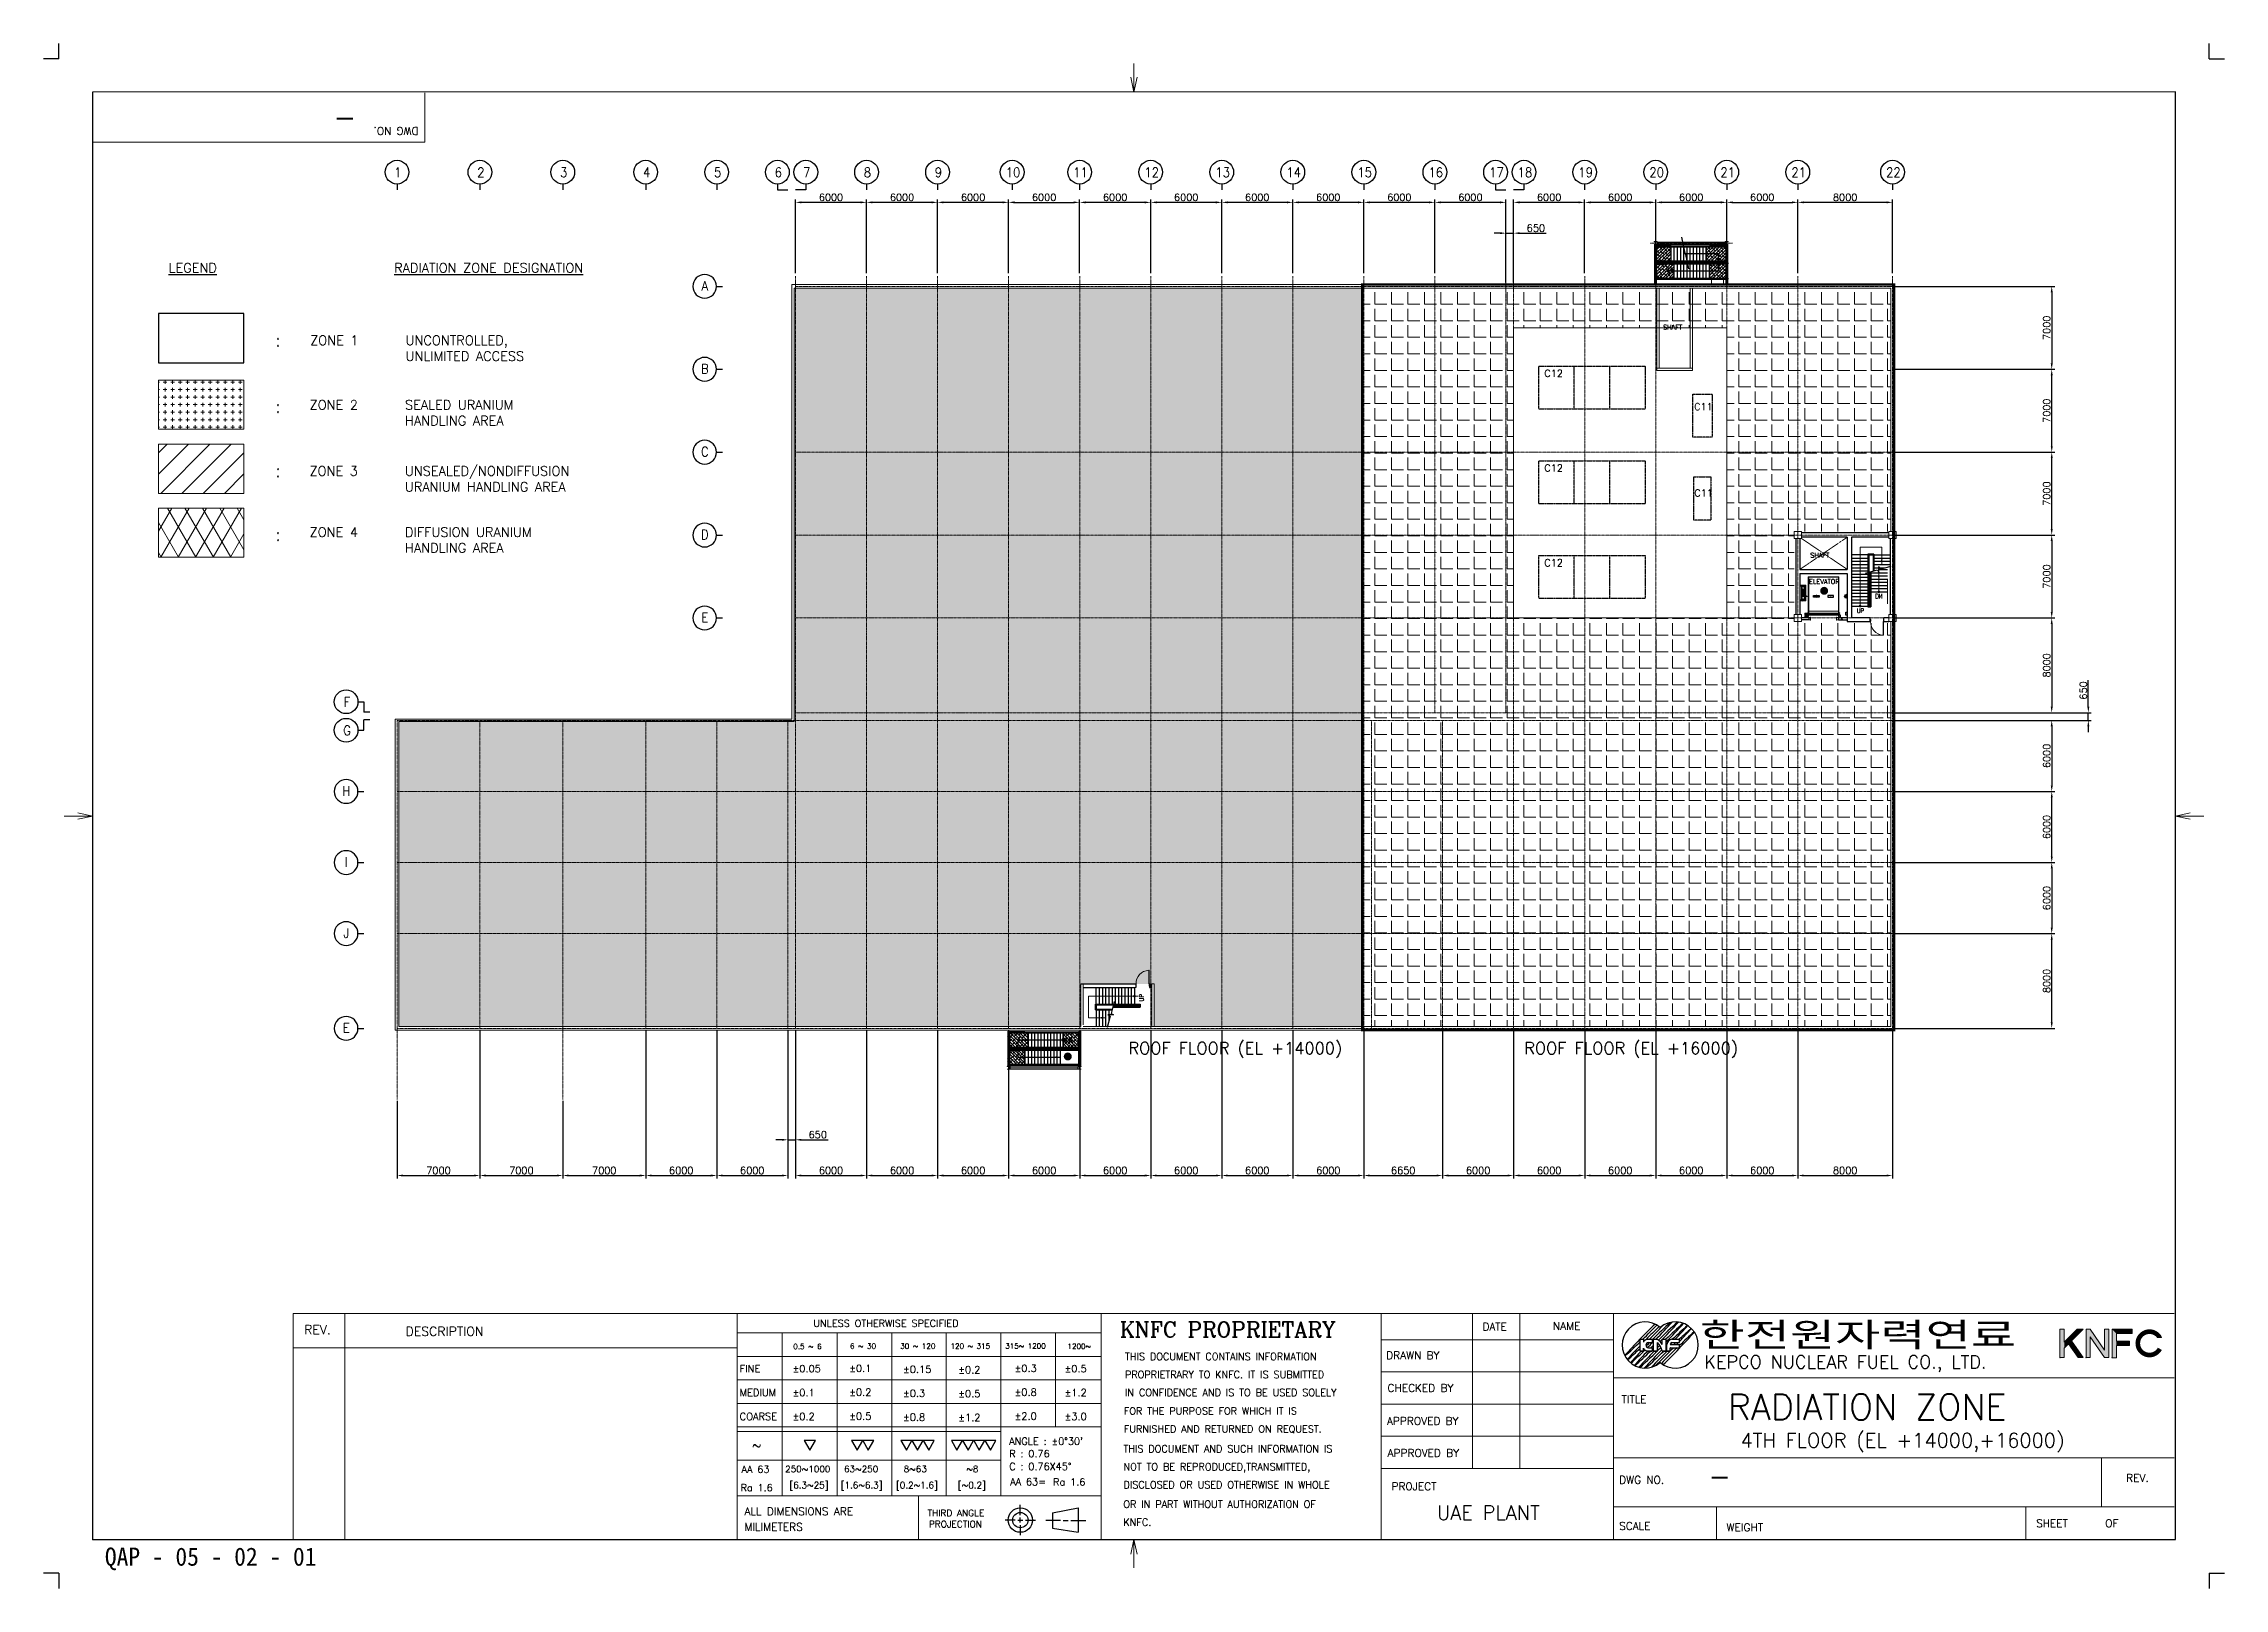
# Model space of a CAD drawing. Extents: x -59767 to 1106559, y -1290 to 1129522.
# Drawn here: x 538540 to 722714, y 657127 to 787562 of the extents above; entities that cross this region are included whole.
import ezdxf
from ezdxf.enums import TextEntityAlignment as Align

# ---------------------------------------------------------------- set-up
doc = ezdxf.new("R2010")
doc.units = 0
for name, pattern in [('CENTER', [2, 1.25, -0.25, 0.25, -0.25]), ('HIDDEN', [0.375, 0.25, -0.125]), ('PHANTOM', [2.5, 1.25, -0.25, 0.25, -0.25, 0.25, -0.25]), ('PHANTOMX2', [5, 2.5, -0.5, 0.5, -0.5, 0.5, -0.5])]:
    doc.linetypes.add(name, pattern=pattern)
doc.layers.get('0').update_dxf_attribs({"linetype": 'CONTINUOUS', "lineweight": 9})
doc.layers.get('Defpoints').update_dxf_attribs({"linetype": 'CONTINUOUS', "lineweight": 9})
for name, color, linetype in [('1', 2, 'CONTINUOUS'), ('15', 1, 'CONTINUOUS'), ('2', 4, 'CONTINUOUS'), ('7', 7, 'CONTINUOUS'), ('CY', 4, 'CONTINUOUS'), ('DIM', 7, 'CONTINUOUS'), ('M', 6, 'CONTINUOUS'), ('REV', 12, 'CONTINUOUS'), ('W-FIN', 4, 'CONTINUOUS'), ('WINDOW', 6, 'CONTINUOUS'), ('Y', 2, 'CONTINUOUS')]:
    doc.layers.add(name, color=color, linetype=linetype)
for name, color, linetype, lineweight in [('CENTER', 1, 'CENTER', 9), ('COL', 4, 'CONTINUOUS', 5), ('COLUMN', 2, 'CONTINUOUS', 9), ('HIDDEN', 251, 'HIDDEN', 5), ('TEXT', 3, 'CONTINUOUS', 9), ('WALL', 7, 'CONTINUOUS', 9), ('WALL_200', 3, 'CONTINUOUS', 9), ('WALL_300', 7, 'CONTINUOUS', 9), ('외형선', 3, 'CONTINUOUS', 9), ('중간선', 5, 'CONTINUOUS', 9), ('중심선', 1, 'CENTER', 9), ('치수선', 6, 'CONTINUOUS', 9)]:
    doc.layers.add(name, color=color, linetype=linetype, lineweight=lineweight)
doc.styles.add('ROMANC', font='romanc.shx', dxfattribs={"bigfont": 'whtgtxt.shx'})
doc.styles.add('ROMANS', font='romans.shx', dxfattribs={"bigfont": 'whgtxt.shx'})
doc.styles.add('ROMANT', font='ROMANT.SHX')
doc.styles.add('SIM', font='SIMPLEX', dxfattribs={"width": 0.85, "bigfont": 'HS'})
doc.styles.get("Standard").update_dxf_attribs({"font": 'romans.shx', "bigfont": 'whtgtxt.shx'})
doc.styles.add('굴림체', font='')
doc.styles.get('굴림체').set_extended_font_data('GulimChe')
doc.dimstyles.new('ISO-25', dxfattribs={"dimscale": 200, "dimtxt": 3, "dimasz": 2.5, "dimexe": 1.25, "dimexo": 0.625, "dimtad": 1, "dimdec": 0, "dimdsep": 46, "dimtxsty": 'Standard', "dimcen": 2.5, "dimadec": 0, "dimazin": 0, "dimtp": 0.1, "dimtm": 0.1, "dimtfac": 0.6, "dimtdec": 0, "dimtmove": 0, "dimatfit": 3, "dimfxl": 1, "dimtvp": 1, "dimtolj": 1, "dimarcsym": 0})

msp = doc.modelspace()

# ---------------------------------------------------------------- texts
at = {"color": 0, "ltscale": 0.5, "style": 'ROMANS', "text_generation_flag": 2, "width": 0.9}
msp.add_text('DN', height=375, rotation=180, dxfattribs=at).set_placement((693231.8, 741089.7))
at = {"color": 0, "ltscale": 0.5, "style": 'ROMANS', "width": 0.9}
for s, p in [('UP', (691668.4, 739487.8)), ('DN', (624807.4, 703245.1)), ('DN', (624807.9, 703245.1))]:
    msp.add_text(s, height=375, dxfattribs=at).set_placement(p)
msp.add_text('UP', height=375, rotation=90, dxfattribs=at).set_placement((631450.6, 706686.2))
at = {"layer": '1', "linetype": 'Continuous', "style": 'ROMANS'}
msp.add_text('DWG NO.', height=652.84, rotation=179.999979, dxfattribs=at).set_placement((570200.1, 780510.5))
at = {"layer": '1', "linetype": 'Continuous'}
for s, height, style, p in [('UNLESS OTHERWISE SPECIFIED', 598.44, 'ROMANS', (603550.2, 679206.8)), ('KNFC PROPRIETARY', 1305.687, 'ROMANC', (629437, 678330.6)), ('NAME', 652.84, 'ROMANS', (666006.3, 678953.5)), ('REV.', 771.07, 'ROMANS', (560547, 678589)), ('DESCRIPTION', 771.075, 'ROMANS', (569112.1, 678440.9)), ('0.5 ~ 6', 443.39, 'ROMANS', (601852.8, 677335.1)), ('6 ~ 30', 443.39, 'ROMANS', (606638.8, 677365)), ('30 ~ 120', 443.39, 'ROMANS', (610886.3, 677365)), ('120 ~ 315', 443.39, 'ROMANS', (615133.8, 677365)), ('315~ 1200', 443.39, 'ROMANS', (619751.2, 677371.6)), ('1200~ ', 443.39, 'ROMANS', (625012.2, 677341.7)), ('DATE', 652.84, 'ROMANS', (660050.7, 678899.5)), ('FINE', 609.66, 'ROMANS', (597323.4, 675373.2)), ('%%P0.05', 609.66, 'ROMANS', (601781.1, 675373.2)), ('%%P0.1', 609.66, 'ROMANS', (606567, 675403.1)), ('%%P0.15', 609.66, 'ROMANS', (611113.7, 675313.4)), ('%%P0.3', 609.66, 'ROMANS', (620536, 675403.1)), ('%%P0.5', 609.66, 'ROMANS', (624753.6, 675373.2)), ('THIS DOCUMENT CONTAINS INFORMATION', 598.44, 'ROMANS', (629863.7, 676406.1)), ('DRAWN BY', 652.84, 'ROMANS', (651930.3, 676485.9)), ('KEPCO NUCLEAR FUEL CO., LTD.', 1088.072, 'ROMANT', (678795.5, 675704.3)), ('%%P0.2', 609.66, 'ROMANS', (615780, 675283.5)), ('PROPRIETRARY TO KNFC. IT IS SUBMITTED', 598.44, 'ROMANS', (629863.7, 674886.1)), ('CHECKED BY', 652.84, 'ROMANS', (652036.8, 673720.8)), ('MEDIUM', 609.66, 'ROMANS', (597323.4, 673354.3)), ('%%P0.1', 609.66, 'ROMANS', (601781.1, 673354.3)), ('%%P0.2', 609.66, 'ROMANS', (606567, 673384.2)), ('%%P0.3', 609.66, 'ROMANS', (611113.7, 673294.6)), ('%%P0.5', 609.66, 'ROMANS', (615780, 673264.7)), ('%%P0.8', 609.66, 'ROMANS', (620536, 673384.2)), ('%%P1.2', 609.66, 'ROMANS', (624753.6, 673354.3)), ('FOR THE PURPOSE FOR WHICH IT IS', 598.44, 'ROMANS', (629765, 671806.7)), ('IN CONFIDENCE AND IS TO BE USED SOLELY', 598.44, 'ROMANS', (629863.7, 673366.1)), ('TITLE', 652.84, 'ROMANS', (671793.9, 672757.5)), ('COARSE', 609.66, 'ROMANS', (597323.4, 671335.5)), ('%%P0.2', 609.66, 'ROMANS', (601781.1, 671335.5)), ('%%P0.5', 609.66, 'ROMANS', (606567, 671365.4)), ('%%P0.8', 609.66, 'ROMANS', (611113.7, 671275.7)), ('%%P1.2', 609.66, 'ROMANS', (615780, 671245.9)), ('%%P2.0', 609.66, 'ROMANS', (620536, 671365.4)), ('%%P3.0', 609.66, 'ROMANS', (624753.6, 671335.5)), ('FURNISHED AND RETURNED ON REQUEST.', 598.44, 'ROMANS', (629765, 670286.7)), ('APPROVED BY', 652.843, 'ROMANS', (651994.2, 670935.8)), ('~', 771.1, 'ROMANS', (598368.2, 668822)), ("ANGLE : %%P0%%D30'", 598.44, 'ROMANS', (620091.8, 669254.6)), ('R : 0.76', 598.44, 'ROMANS', (620091.8, 668207.4)), ('THIS DOCUMENT AND SUCH INFORMATION IS', 598.44, 'ROMANS', (629738.2, 668612.6)), ('APPROVED BY', 652.843, 'ROMANS', (652042.1, 668232.3)), ('AA 63', 598.44, 'ROMANS', (597486.8, 666874.1)), ('C : 0.76X45%%D', 598.44, 'ROMANS', (620091.8, 667119.9)), ('NOT TO BE REPRODUCED,TRANSMITTED,', 598.44, 'ROMANS', (629738.2, 667092.6)), ('REV.', 652.84, 'ROMANS', (714427.4, 666131.4)), ('Ra 1.6', 598.44, 'ROMANS', (597403.2, 665328.3)), ('AA 63=', 598.44, 'ROMANS', (620172.4, 665826.9)), ('Ra 1.6', 598.44, 'ROMANS', (623795.8, 665811.6)), ('DISCLOSED OR USED OTHERWISE IN WHOLE', 598.44, 'ROMANS', (629738.2, 665572.6)), ('PROJECT', 652.84, 'ROMANS', (652368.9, 665409.3)), ('DWG NO.', 652.84, 'ROMANS', (671602.2, 665964.1)), ('ALL DIMENSIONS ARE', 652.843, 'ROMANS', (597723.8, 663303.7)), ('THIRD ANGLE', 556.887, 'ROMANS', (613185.5, 663212.6)), ('OR IN PART WITHOUT AUTHORIZATION OF', 598.44, 'ROMANS', (629726.5, 663936.5)), ('UAE PLANT', 1200, 'ROMANS', (656208.7, 662922)), ('MILIMETERS', 652.84, 'ROMANS', (597723.8, 661994.4)), ('PROJECTION', 556.89, 'ROMANS', (613304, 662276.3)), ('KNFC.', 598.44, 'ROMANS', (629726.5, 662416.5)), ('SCALE', 652.84, 'ROMANS', (671596.4, 662068.9)), ('WEIGHT', 652.84, 'ROMANS', (680678.8, 661947.6)), ('SHEET      OF', 652.843, 'ROMANS', (706808.7, 662300.3))]:
    msp.add_text(s, height=height, dxfattribs=dict(at, style=style)).set_placement(p)
at = {"layer": '1', "style": '굴림체', "width": 1.5}
msp.add_text('한전원자력연료', height=2027.76, dxfattribs=at).set_placement((678395.4, 677538.8))
at = {"layer": '1'}
for s, height, style, p in [('250~1000', 544.04, 'ROMANS', (601164, 666934.9)), ('63~250', 544.04, 'ROMANS', (606138.6, 666934.9)), ('8~63', 544.04, 'ROMANS', (611172.6, 666934.9)), ('~8', 544.04, 'ROMANS', (616459.7, 666934.9)), ('[6.3~25]', 544.04, 'ROMANS', (601523.7, 665571.5)), ('[1.6~6.3]', 544.04, 'ROMANS', (605852.3, 665571.5)), ('[0.2~1.6]', 544.04, 'ROMANS', (610523.5, 665571.5)), ('[~0.2]', 544.04, 'ROMANS', (615743.1, 665571.5)), ('QAP - 05 - 02 - 01', 1536.181, '굴림체', (543713.9, 659040.4))]:
    msp.add_text(s, height=height, dxfattribs=dict(at, style=style)).set_placement(p)
at = {"layer": '2', "color": 7, "style": 'SIM'}
for p in [(558115, 761991.7), (558115, 756386), (558115, 750966), (558115, 745575.7)]:
    msp.add_text(':', height=1050, dxfattribs=at).set_placement(p)
at = {"layer": 'TEXT', "color": 7, "style": 'ROMANS', "width": 0.9}
for s, p in [('1', (568466.2, 776690.5)), ('2', (575466.2, 776690.5)), ('3', (582466.7, 776690.5)), ('4', (589466.7, 776690.5)), ('5', (595466.7, 776690.5)), ('6', (600591.7, 776690.5)), ('7', (602991.7, 776690.5)), ('8', (608116.7, 776690.5)), ('9', (614116.7, 776690.5)), ('10', (620416.7, 776690.5)), ('11', (626116.7, 776690.5)), ('12', (632116.7, 776690.5)), ('13', (638116.7, 776690.5)), ('14', (644116.7, 776690.5)), ('15', (650116.7, 776690.5)), ('16', (656116.7, 776690.5)), ('17', (661241.7, 776690.5)), ('18', (663641.7, 776690.5)), ('19', (668766.7, 776690.5)), ('20', (674766.7, 776690.5)), ('21', (680766.7, 776690.5)), ('21', (686766.7, 776690.5)), ('22', (694765.4, 776690.5)), ('A', (594379.1, 767104.7)), ('B', (594379.1, 760104.7)), ('C', (594379.1, 753104.7)), ('D', (594379.1, 746104.7)), ('E', (594379.1, 739104.7)), ('F', (564167.6, 731972.7)), ('G', (564167.6, 729572.7)), ('H', (564099.8, 724454.7)), ('I', (564099.8, 718454.7)), ('J', (564099.8, 712454.7)), ('E', (564099.8, 704454.7))]:
    msp.add_text(s, height=800, dxfattribs=at).set_placement(p, align=Align.MIDDLE)
at = {"layer": 'TEXT', "lineweight": 9}
for s, height, p in [('SHAFT', 400, (675313.5, 763423.2)), ('C12', 600, (665279.1, 759421.6)), ('C11', 600, (677934.2, 756614.5)), ('C12', 600, (665279.1, 751421.6)), ('C11', 600, (677951, 749310.8)), ('SHAFT', 400, (687742.8, 744161.7)), ('C12', 600, (665279.1, 743421.6)), ('ELEVATOR', 400, (687637.9, 741939.6))]:
    msp.add_text(s, height=height, dxfattribs=at).set_placement(p)
at = {"layer": 'TEXT'}
for s, p in [('ROOF FLOOR (EL +14000)', (639180.3, 702674.4)), ('ROOF FLOOR (EL +16000)', (672608.1, 702674.4))]:
    msp.add_text(s, height=1000, dxfattribs=at).set_placement(p, align=Align.MIDDLE)
at = {"layer": 'TEXT', "color": 2}
msp.add_text('4TH FLOOR (EL +14000,+16000)', height=1200, dxfattribs=at).set_placement((695531.7, 669543), align=Align.MIDDLE)
at = {"layer": 'TEXT', "color": 2, "insert": (680760.8, 673536.3), "char_height": 2172.377, "attachment_point": 1, "style": 'ROMANS'}
msp.add_mtext_dynamic_manual_height_columns('RADIATION ZONE', width=35001.154, gutter_width=20, heights=[-2379.3], dxfattribs=at)
at = {"layer": 'WALL', "style": 'ROMANS', "text_generation_flag": 2, "width": 0.9}
msp.add_text('DN', height=375, rotation=90, dxfattribs=at).set_placement((675989.3, 768697.1))
at = {"layer": 'Y', "linetype": 'Continuous', "style": 'ROMANS'}
for s, p in [('%%ULEGEND', (549093.8, 768230)), ('%%URADIATION ZONE DESIGNATION', (568139.4, 768230))]:
    msp.add_text(s, height=800, dxfattribs=at).set_placement(p)
at = {"layer": 'Y', "linetype": 'Continuous', "char_height": 800, "attachment_point": 1, "style": 'ROMANS'}
for s, insert, width in [('\\pxr0.57416;ZONE 1', (561050.8, 762911), 12039.641), ('\\pxr0.57416;UNCONTROLLED, \\PUNLIMITED ACCESS', (569107.9, 762911), 17290.539), ('\\pxr0.57416;ZONE 2', (561003.7, 757458.9), 12039.641), ('\\pxr0.57416;{\\Fromans.shx,whgtxt.shx;SEALED URANIUM HANDLING AREA}', (569060.7, 757458.9), 12496.295), ('\\pxr0.57416;ZONE 3', (560994.8, 751873.8), 12039.641), ('\\pxr0.57416;UNSEALED/NONDIFFUSION URANIUM HANDLING AREA', (569051.9, 751873.8), 17600.706), ('\\pxr0.57416;ZONE 4', (561003, 746715.1), 12039.641), ('{\\Fromans.shx,whgtxt.shx;DIFFUSION URANIUM \\PHANDLING AREA}', (569060.1, 746715.1), 15707.812)]:
    msp.add_mtext(s, dxfattribs=dict(at, insert=insert, width=width))
at = {"layer": '외형선', "insert": (564940.2, 780226.9), "char_height": 1737.9, "attachment_point": 1, "rotation": 180, "style": 'ROMANS'}
msp.add_mtext_dynamic_manual_height_columns('{\\C2;-}', width=364.69, gutter_width=20, heights=[-1737.9], dxfattribs=at)
at = {"layer": '외형선', "insert": (679123.6, 667478.3), "char_height": 1737.9, "attachment_point": 1, "style": 'ROMANS'}
msp.add_mtext_dynamic_manual_height_columns('{\\C2;-}', width=304.93, gutter_width=20, heights=[-1737.9], dxfattribs=at)

# ---------------------------------------------------------------- blocks, each defined once
blk = doc.blocks.new('column600')
at = {"layer": 'COLUMN', "linetype": 'Continuous'}
blk.add_lwpolyline([(-300, -300), (300, -300), (300, 300), (-300, 300)], close=True, dxfattribs=at)
blk = doc.blocks.new('*D617')
at = {"layer": 'Defpoints', "color": 0}
for p in [(575388, 704415), (568388, 698415), (575388, 691987)]:
    blk.add_point(p, dxfattribs=at)
at = {"layer": '치수선', "color": 0, "lineweight": -2}
for p, q in [((575388, 704290), (575388, 691737)), ((568388, 698290), (568388, 691737)), ((568888, 691987), (574888, 691987))]:
    blk.add_line(p, q, dxfattribs=at)
at = {"layer": '치수선', "color": 0}
for points in [[(568888, 692070), (568888, 691904), (568388, 691987)], [(574888, 691904), (574888, 692070), (575388, 691987)]]:
    blk.add_solid(points, dxfattribs=at)
at = {"layer": '치수선', "color": 0, "insert": (571888, 692412), "char_height": 600, "attachment_point": 5}
blk.add_mtext('\\A1;7000', dxfattribs=at)
blk = doc.blocks.new('*D618')
at = {"layer": 'Defpoints', "color": 0}
for p in [(575389, 704115), (582389, 698415), (582389, 691987)]:
    blk.add_point(p, dxfattribs=at)
at = {"layer": '치수선', "color": 0, "lineweight": -2}
for p, q in [((575389, 703990), (575389, 691737)), ((582389, 698290), (582389, 691737)), ((575889, 691987), (581889, 691987))]:
    blk.add_line(p, q, dxfattribs=at)
at = {"layer": '치수선', "color": 0}
for points in [[(575889, 692070), (575889, 691904), (575389, 691987)], [(581889, 691904), (581889, 692070), (582389, 691987)]]:
    blk.add_solid(points, dxfattribs=at)
at = {"layer": '치수선', "color": 0, "insert": (578889, 692412), "char_height": 600, "attachment_point": 5}
blk.add_mtext('\\A1;7000', dxfattribs=at)
blk = doc.blocks.new('*D619')
at = {"layer": 'Defpoints', "color": 0}
for p in [(589389, 704415), (582389, 698415), (589389, 691987)]:
    blk.add_point(p, dxfattribs=at)
at = {"layer": '치수선', "color": 0, "lineweight": -2}
for p, q in [((589389, 704290), (589389, 691737)), ((582389, 698290), (582389, 691737)), ((582889, 691987), (588889, 691987))]:
    blk.add_line(p, q, dxfattribs=at)
at = {"layer": '치수선', "color": 0}
for points in [[(582889, 692070), (582889, 691904), (582389, 691987)], [(588889, 691904), (588889, 692070), (589389, 691987)]]:
    blk.add_solid(points, dxfattribs=at)
at = {"layer": '치수선', "color": 0, "insert": (585889, 692412), "char_height": 600, "attachment_point": 5}
blk.add_mtext('\\A1;7000', dxfattribs=at)
blk = doc.blocks.new('*D620')
at = {"layer": 'Defpoints', "color": 0}
for p in [(589389, 704415), (595389, 704415), (595389, 691987)]:
    blk.add_point(p, dxfattribs=at)
at = {"layer": '치수선', "color": 0, "lineweight": -2}
for p, q in [((589389, 704290), (589389, 691737)), ((595389, 704290), (595389, 691737)), ((589889, 691987), (594889, 691987))]:
    blk.add_line(p, q, dxfattribs=at)
at = {"layer": '치수선', "color": 0}
for points in [[(589889, 692070), (589889, 691904), (589389, 691987)], [(594889, 691904), (594889, 692070), (595389, 691987)]]:
    blk.add_solid(points, dxfattribs=at)
at = {"layer": '치수선', "color": 0, "insert": (592389, 692412), "char_height": 600, "attachment_point": 5}
blk.add_mtext('\\A1;6000', dxfattribs=at)
blk = doc.blocks.new('*D621')
at = {"layer": 'Defpoints', "color": 0}
for p in [(595389, 704415), (601389, 704415), (601389, 691987)]:
    blk.add_point(p, dxfattribs=at)
at = {"layer": '치수선', "color": 0, "lineweight": -2}
for p, q in [((595389, 704290), (595389, 691737)), ((601389, 704290), (601389, 691737)), ((595889, 691987), (600889, 691987))]:
    blk.add_line(p, q, dxfattribs=at)
at = {"layer": '치수선', "color": 0}
for points in [[(595889, 692070), (595889, 691904), (595389, 691987)], [(600889, 691904), (600889, 692070), (601389, 691987)]]:
    blk.add_solid(points, dxfattribs=at)
at = {"layer": '치수선', "color": 0, "insert": (598389, 692412), "char_height": 600, "attachment_point": 5}
blk.add_mtext('\\A1;6000', dxfattribs=at)
blk = doc.blocks.new('*D622')
at = {"layer": 'Defpoints', "color": 0}
for p in [(602039, 704415), (608039, 704415), (608039, 691987)]:
    blk.add_point(p, dxfattribs=at)
at = {"layer": '치수선', "color": 0, "lineweight": -2}
for p, q in [((602039, 704290), (602039, 691737)), ((608039, 704290), (608039, 691737)), ((602539, 691987), (607539, 691987))]:
    blk.add_line(p, q, dxfattribs=at)
at = {"layer": '치수선', "color": 0}
for points in [[(602539, 692070), (602539, 691904), (602039, 691987)], [(607539, 691904), (607539, 692070), (608039, 691987)]]:
    blk.add_solid(points, dxfattribs=at)
at = {"layer": '치수선', "color": 0, "insert": (605039, 692412), "char_height": 600, "attachment_point": 5}
blk.add_mtext('\\A1;6000', dxfattribs=at)
blk = doc.blocks.new('*D623')
at = {"layer": 'Defpoints', "color": 0}
for p in [(608039, 704415), (614039, 704415), (614039, 691987)]:
    blk.add_point(p, dxfattribs=at)
at = {"layer": '치수선', "color": 0, "lineweight": -2}
for p, q in [((608039, 704290), (608039, 691737)), ((614039, 704290), (614039, 691737)), ((608539, 691987), (613539, 691987))]:
    blk.add_line(p, q, dxfattribs=at)
at = {"layer": '치수선', "color": 0}
for points in [[(608539, 692070), (608539, 691904), (608039, 691987)], [(613539, 691904), (613539, 692070), (614039, 691987)]]:
    blk.add_solid(points, dxfattribs=at)
at = {"layer": '치수선', "color": 0, "insert": (611039, 692412), "char_height": 600, "attachment_point": 5}
blk.add_mtext('\\A1;6000', dxfattribs=at)
blk = doc.blocks.new('*D624')
at = {"layer": 'Defpoints', "color": 0}
for p in [(614039, 704415), (620039, 704415), (620039, 691987)]:
    blk.add_point(p, dxfattribs=at)
at = {"layer": '치수선', "color": 0, "lineweight": -2}
for p, q in [((614039, 704290), (614039, 691737)), ((620039, 704290), (620039, 691737)), ((614539, 691987), (619539, 691987))]:
    blk.add_line(p, q, dxfattribs=at)
at = {"layer": '치수선', "color": 0}
for points in [[(614539, 692070), (614539, 691904), (614039, 691987)], [(619539, 691904), (619539, 692070), (620039, 691987)]]:
    blk.add_solid(points, dxfattribs=at)
at = {"layer": '치수선', "color": 0, "insert": (617039, 692412), "char_height": 600, "attachment_point": 5}
blk.add_mtext('\\A1;6000', dxfattribs=at)
blk = doc.blocks.new('*D625')
at = {"layer": 'Defpoints', "color": 0}
for p in [(620039, 704415), (626039, 704415), (626039, 691987)]:
    blk.add_point(p, dxfattribs=at)
at = {"layer": '치수선', "color": 0, "lineweight": -2}
for p, q in [((620039, 704290), (620039, 691737)), ((626039, 704290), (626039, 691737)), ((620539, 691987), (625539, 691987))]:
    blk.add_line(p, q, dxfattribs=at)
at = {"layer": '치수선', "color": 0}
for points in [[(620539, 692070), (620539, 691904), (620039, 691987)], [(625539, 691904), (625539, 692070), (626039, 691987)]]:
    blk.add_solid(points, dxfattribs=at)
at = {"layer": '치수선', "color": 0, "insert": (623039, 692412), "char_height": 600, "attachment_point": 5}
blk.add_mtext('\\A1;6000', dxfattribs=at)
blk = doc.blocks.new('*D626')
at = {"layer": 'Defpoints', "color": 0}
for p in [(626039, 704415), (632039, 704415), (632039, 691987)]:
    blk.add_point(p, dxfattribs=at)
at = {"layer": '치수선', "color": 0, "lineweight": -2}
for p, q in [((626039, 704290), (626039, 691737)), ((632039, 704290), (632039, 691737)), ((626539, 691987), (631539, 691987))]:
    blk.add_line(p, q, dxfattribs=at)
at = {"layer": '치수선', "color": 0}
for points in [[(626539, 692070), (626539, 691904), (626039, 691987)], [(631539, 691904), (631539, 692070), (632039, 691987)]]:
    blk.add_solid(points, dxfattribs=at)
at = {"layer": '치수선', "color": 0, "insert": (629039, 692412), "char_height": 600, "attachment_point": 5}
blk.add_mtext('\\A1;6000', dxfattribs=at)
blk = doc.blocks.new('*D627')
at = {"layer": 'Defpoints', "color": 0}
for p in [(638039, 704415), (644039, 704415), (644039, 691987)]:
    blk.add_point(p, dxfattribs=at)
at = {"layer": '치수선', "color": 0, "lineweight": -2}
for p, q in [((638039, 704290), (638039, 691737)), ((644039, 704290), (644039, 691737)), ((638539, 691987), (643539, 691987))]:
    blk.add_line(p, q, dxfattribs=at)
at = {"layer": '치수선', "color": 0}
for points in [[(638539, 692070), (638539, 691904), (638039, 691987)], [(643539, 691904), (643539, 692070), (644039, 691987)]]:
    blk.add_solid(points, dxfattribs=at)
at = {"layer": '치수선', "color": 0, "insert": (641039, 692412), "char_height": 600, "attachment_point": 5}
blk.add_mtext('\\A1;6000', dxfattribs=at)
blk = doc.blocks.new('*D628')
at = {"layer": 'Defpoints', "color": 0}
for p in [(644039, 704415), (650039, 704415), (650039, 691987)]:
    blk.add_point(p, dxfattribs=at)
at = {"layer": '치수선', "color": 0, "lineweight": -2}
for p, q in [((644039, 704290), (644039, 691737)), ((650039, 704290), (650039, 691737)), ((644539, 691987), (649539, 691987))]:
    blk.add_line(p, q, dxfattribs=at)
at = {"layer": '치수선', "color": 0}
for points in [[(644539, 692070), (644539, 691904), (644039, 691987)], [(649539, 691904), (649539, 692070), (650039, 691987)]]:
    blk.add_solid(points, dxfattribs=at)
at = {"layer": '치수선', "color": 0, "insert": (647039, 692412), "char_height": 600, "attachment_point": 5}
blk.add_mtext('\\A1;6000', dxfattribs=at)
blk = doc.blocks.new('*D629')
at = {"layer": 'Defpoints', "color": 0}
for p in [(601389, 704415), (602039, 704415), (602039, 695004)]:
    blk.add_point(p, dxfattribs=at)
at = {"layer": '치수선', "color": 0, "lineweight": -2}
for p, q in [((601389, 704290), (601389, 694754)), ((602039, 704290), (602039, 694754)), ((600889, 695004), (600389, 695004)), ((601389, 695004), (602039, 695004)), ((602539, 695004), (604801, 695004))]:
    blk.add_line(p, q, dxfattribs=at)
at = {"layer": '치수선', "color": 0}
for points in [[(600889, 694921), (600889, 695088), (601389, 695004)], [(602539, 695088), (602539, 694921), (602039, 695004)]]:
    blk.add_solid(points, dxfattribs=at)
at = {"layer": '치수선', "color": 0, "insert": (603920, 695429), "char_height": 600, "attachment_point": 5}
blk.add_mtext('\\A1;650', dxfattribs=at)
blk = doc.blocks.new('*D630')
at = {"layer": 'Defpoints', "color": 0}
for p in [(650039, 704415), (656689, 704415), (656689, 691987)]:
    blk.add_point(p, dxfattribs=at)
at = {"layer": '치수선', "color": 0, "lineweight": -2}
for p, q in [((650039, 704290), (650039, 691737)), ((656689, 704290), (656689, 691737)), ((650539, 691987), (656189, 691987))]:
    blk.add_line(p, q, dxfattribs=at)
at = {"layer": '치수선', "color": 0}
for points in [[(650539, 692070), (650539, 691904), (650039, 691987)], [(656189, 691904), (656189, 692070), (656689, 691987)]]:
    blk.add_solid(points, dxfattribs=at)
at = {"layer": '치수선', "color": 0, "insert": (653364, 692412), "char_height": 600, "attachment_point": 5}
blk.add_mtext('\\A1;6650', dxfattribs=at)
blk = doc.blocks.new('*D631')
at = {"layer": 'Defpoints', "color": 0}
for p in [(656689, 704415), (662689, 704415), (662689, 691987)]:
    blk.add_point(p, dxfattribs=at)
at = {"layer": '치수선', "color": 0, "lineweight": -2}
for p, q in [((656689, 704290), (656689, 691737)), ((662689, 704290), (662689, 691737)), ((657189, 691987), (662189, 691987))]:
    blk.add_line(p, q, dxfattribs=at)
at = {"layer": '치수선', "color": 0}
for points in [[(657189, 692070), (657189, 691904), (656689, 691987)], [(662189, 691904), (662189, 692070), (662689, 691987)]]:
    blk.add_solid(points, dxfattribs=at)
at = {"layer": '치수선', "color": 0, "insert": (659689, 692412), "char_height": 600, "attachment_point": 5}
blk.add_mtext('\\A1;6000', dxfattribs=at)
blk = doc.blocks.new('*D632')
at = {"layer": 'Defpoints', "color": 0}
for p in [(662689, 704415), (668689, 704415), (668689, 691987)]:
    blk.add_point(p, dxfattribs=at)
at = {"layer": '치수선', "color": 0, "lineweight": -2}
for p, q in [((662689, 704290), (662689, 691737)), ((668689, 704290), (668689, 691737)), ((663189, 691987), (668189, 691987))]:
    blk.add_line(p, q, dxfattribs=at)
at = {"layer": '치수선', "color": 0}
for points in [[(663189, 692070), (663189, 691904), (662689, 691987)], [(668189, 691904), (668189, 692070), (668689, 691987)]]:
    blk.add_solid(points, dxfattribs=at)
at = {"layer": '치수선', "color": 0, "insert": (665689, 692412), "char_height": 600, "attachment_point": 5}
blk.add_mtext('\\A1;6000', dxfattribs=at)
blk = doc.blocks.new('*D633')
at = {"layer": 'Defpoints', "color": 0}
for p in [(668689, 704415), (674689, 704415), (674689, 691987)]:
    blk.add_point(p, dxfattribs=at)
at = {"layer": '치수선', "color": 0, "lineweight": -2}
for p, q in [((668689, 704290), (668689, 691737)), ((674689, 704290), (674689, 691737)), ((669189, 691987), (674189, 691987))]:
    blk.add_line(p, q, dxfattribs=at)
at = {"layer": '치수선', "color": 0}
for points in [[(669189, 692070), (669189, 691904), (668689, 691987)], [(674189, 691904), (674189, 692070), (674689, 691987)]]:
    blk.add_solid(points, dxfattribs=at)
at = {"layer": '치수선', "color": 0, "insert": (671689, 692412), "char_height": 600, "attachment_point": 5}
blk.add_mtext('\\A1;6000', dxfattribs=at)
blk = doc.blocks.new('*D634')
at = {"layer": 'Defpoints', "color": 0}
for p in [(674689, 704415), (680689, 704415), (680689, 691987)]:
    blk.add_point(p, dxfattribs=at)
at = {"layer": '치수선', "color": 0, "lineweight": -2}
for p, q in [((674689, 704290), (674689, 691737)), ((680689, 704290), (680689, 691737)), ((675189, 691987), (680189, 691987))]:
    blk.add_line(p, q, dxfattribs=at)
at = {"layer": '치수선', "color": 0}
for points in [[(675189, 692070), (675189, 691904), (674689, 691987)], [(680189, 691904), (680189, 692070), (680689, 691987)]]:
    blk.add_solid(points, dxfattribs=at)
at = {"layer": '치수선', "color": 0, "insert": (677689, 692412), "char_height": 600, "attachment_point": 5}
blk.add_mtext('\\A1;6000', dxfattribs=at)
blk = doc.blocks.new('*D635')
at = {"layer": 'Defpoints', "color": 0}
for p in [(680689, 704415), (686689, 704415), (686689, 691987)]:
    blk.add_point(p, dxfattribs=at)
at = {"layer": '치수선', "color": 0, "lineweight": -2}
for p, q in [((680689, 704290), (680689, 691737)), ((686689, 704290), (686689, 691737)), ((681189, 691987), (686189, 691987))]:
    blk.add_line(p, q, dxfattribs=at)
at = {"layer": '치수선', "color": 0}
for points in [[(681189, 692070), (681189, 691904), (680689, 691987)], [(686189, 691904), (686189, 692070), (686689, 691987)]]:
    blk.add_solid(points, dxfattribs=at)
at = {"layer": '치수선', "color": 0, "insert": (683689, 692412), "char_height": 600, "attachment_point": 5}
blk.add_mtext('\\A1;6000', dxfattribs=at)
blk = doc.blocks.new('*D636')
at = {"layer": 'Defpoints', "color": 0}
for p in [(686689, 704415), (694689, 704415), (694689, 691987)]:
    blk.add_point(p, dxfattribs=at)
at = {"layer": '치수선', "color": 0, "lineweight": -2}
for p, q in [((686689, 704290), (686689, 691737)), ((694689, 704290), (694689, 691737)), ((687189, 691987), (694189, 691987))]:
    blk.add_line(p, q, dxfattribs=at)
at = {"layer": '치수선', "color": 0}
for points in [[(687189, 692070), (687189, 691904), (686689, 691987)], [(694189, 691904), (694189, 692070), (694689, 691987)]]:
    blk.add_solid(points, dxfattribs=at)
at = {"layer": '치수선', "color": 0, "insert": (690689, 692412), "char_height": 600, "attachment_point": 5}
blk.add_mtext('\\A1;8000', dxfattribs=at)
blk = doc.blocks.new('*D637')
at = {"layer": 'Defpoints', "color": 0}
for p in [(694689, 712415), (708133, 712415), (694689, 704415)]:
    blk.add_point(p, dxfattribs=at)
at = {"layer": '치수선', "color": 0, "lineweight": -2}
for p, q in [((694814, 712415), (708383, 712415)), ((708133, 704915), (708133, 711915)), ((694814, 704415), (708383, 704415))]:
    blk.add_line(p, q, dxfattribs=at)
at = {"layer": '치수선', "color": 0}
for points in [[(708216, 711915), (708050, 711915), (708133, 712415)], [(708050, 704915), (708216, 704915), (708133, 704415)]]:
    blk.add_solid(points, dxfattribs=at)
at = {"layer": '치수선', "color": 0, "insert": (707708, 708415), "char_height": 600, "attachment_point": 5, "rotation": 90}
blk.add_mtext('\\A1;8000', dxfattribs=at)
blk = doc.blocks.new('*D638')
at = {"layer": 'Defpoints', "color": 0}
for p in [(694689, 718415), (694689, 712415), (708133, 712415)]:
    blk.add_point(p, dxfattribs=at)
at = {"layer": '치수선', "color": 0, "lineweight": -2}
for p, q in [((694814, 718415), (708383, 718415)), ((708133, 717915), (708133, 712915)), ((694814, 712415), (708383, 712415))]:
    blk.add_line(p, q, dxfattribs=at)
at = {"layer": '치수선', "color": 0}
for points in [[(708216, 717915), (708050, 717915), (708133, 718415)], [(708050, 712915), (708216, 712915), (708133, 712415)]]:
    blk.add_solid(points, dxfattribs=at)
at = {"layer": '치수선', "color": 0, "insert": (707708, 715415), "char_height": 600, "attachment_point": 5, "rotation": 90}
blk.add_mtext('\\A1;6000', dxfattribs=at)
blk = doc.blocks.new('*D639')
at = {"layer": 'Defpoints', "color": 0}
for p in [(694689, 724415), (708133, 724415), (694689, 718415)]:
    blk.add_point(p, dxfattribs=at)
at = {"layer": '치수선', "color": 0, "lineweight": -2}
for p, q in [((694814, 724415), (708383, 724415)), ((708133, 718915), (708133, 723915)), ((694814, 718415), (708383, 718415))]:
    blk.add_line(p, q, dxfattribs=at)
at = {"layer": '치수선', "color": 0}
for points in [[(708216, 723915), (708050, 723915), (708133, 724415)], [(708050, 718915), (708216, 718915), (708133, 718415)]]:
    blk.add_solid(points, dxfattribs=at)
at = {"layer": '치수선', "color": 0, "insert": (707708, 721415), "char_height": 600, "attachment_point": 5, "rotation": 90}
blk.add_mtext('\\A1;6000', dxfattribs=at)
blk = doc.blocks.new('*D640')
at = {"layer": 'Defpoints', "color": 0}
for p in [(694689, 753065), (708133, 753065), (694689, 746065)]:
    blk.add_point(p, dxfattribs=at)
at = {"layer": '치수선', "color": 0, "lineweight": -2}
for p, q in [((694814, 753065), (708383, 753065)), ((708133, 746565), (708133, 752565)), ((694814, 746065), (708383, 746065))]:
    blk.add_line(p, q, dxfattribs=at)
at = {"layer": '치수선', "color": 0}
for points in [[(708216, 752565), (708050, 752565), (708133, 753065)], [(708050, 746565), (708216, 746565), (708133, 746065)]]:
    blk.add_solid(points, dxfattribs=at)
at = {"layer": '치수선', "color": 0, "insert": (707708, 749565), "char_height": 600, "attachment_point": 5, "rotation": 90}
blk.add_mtext('\\A1;7000', dxfattribs=at)
blk = doc.blocks.new('*D641')
at = {"layer": 'Defpoints', "color": 0}
for p in [(694689, 767065), (694689, 760065), (708133, 760065)]:
    blk.add_point(p, dxfattribs=at)
at = {"layer": '치수선', "color": 0, "lineweight": -2}
for p, q in [((694814, 767065), (708383, 767065)), ((708133, 766565), (708133, 760565)), ((694814, 760065), (708383, 760065))]:
    blk.add_line(p, q, dxfattribs=at)
at = {"layer": '치수선', "color": 0}
for points in [[(708216, 766565), (708050, 766565), (708133, 767065)], [(708050, 760565), (708216, 760565), (708133, 760065)]]:
    blk.add_solid(points, dxfattribs=at)
at = {"layer": '치수선', "color": 0, "insert": (707708, 763565), "char_height": 600, "attachment_point": 5, "rotation": 90}
blk.add_mtext('\\A1;7000', dxfattribs=at)
blk = doc.blocks.new('*D642')
at = {"layer": 'Defpoints', "color": 0}
for p in [(694689, 730415), (694689, 724415), (708133, 724415)]:
    blk.add_point(p, dxfattribs=at)
at = {"layer": '치수선', "color": 0, "lineweight": -2}
for p, q in [((694814, 730415), (708383, 730415)), ((708133, 729915), (708133, 724915)), ((694814, 724415), (708383, 724415))]:
    blk.add_line(p, q, dxfattribs=at)
at = {"layer": '치수선', "color": 0}
for points in [[(708216, 729915), (708050, 729915), (708133, 730415)], [(708050, 724915), (708216, 724915), (708133, 724415)]]:
    blk.add_solid(points, dxfattribs=at)
at = {"layer": '치수선', "color": 0, "insert": (707708, 727415), "char_height": 600, "attachment_point": 5, "rotation": 90}
blk.add_mtext('\\A1;6000', dxfattribs=at)
blk = doc.blocks.new('*D643')
at = {"layer": 'Defpoints', "color": 0}
for p in [(694687, 739065), (694687, 731065), (708133, 731065)]:
    blk.add_point(p, dxfattribs=at)
at = {"layer": '치수선', "color": 0, "lineweight": -2}
for p, q in [((694812, 739065), (708383, 739065)), ((708133, 738565), (708133, 731565)), ((694812, 731065), (708383, 731065))]:
    blk.add_line(p, q, dxfattribs=at)
at = {"layer": '치수선', "color": 0}
for points in [[(708216, 738565), (708050, 738565), (708133, 739065)], [(708050, 731565), (708216, 731565), (708133, 731065)]]:
    blk.add_solid(points, dxfattribs=at)
at = {"layer": '치수선', "color": 0, "insert": (707708, 735065), "char_height": 600, "attachment_point": 5, "rotation": 90}
blk.add_mtext('\\A1;8000', dxfattribs=at)
blk = doc.blocks.new('*D644')
at = {"layer": 'Defpoints', "color": 0}
for p in [(694689, 746065), (694687, 739065), (708133, 739065)]:
    blk.add_point(p, dxfattribs=at)
at = {"layer": '치수선', "color": 0, "lineweight": -2}
for p, q in [((694814, 746065), (708383, 746065)), ((708133, 745565), (708133, 739565)), ((694812, 739065), (708383, 739065))]:
    blk.add_line(p, q, dxfattribs=at)
at = {"layer": '치수선', "color": 0}
for points in [[(708216, 745565), (708050, 745565), (708133, 746065)], [(708050, 739565), (708216, 739565), (708133, 739065)]]:
    blk.add_solid(points, dxfattribs=at)
at = {"layer": '치수선', "color": 0, "insert": (707708, 742565), "char_height": 600, "attachment_point": 5, "rotation": 90}
blk.add_mtext('\\A1;7000', dxfattribs=at)
blk = doc.blocks.new('*D645')
at = {"layer": 'Defpoints', "color": 0}
for p in [(694689, 760065), (708133, 760065), (694689, 753065)]:
    blk.add_point(p, dxfattribs=at)
at = {"layer": '치수선', "color": 0, "lineweight": -2}
for p, q in [((694814, 760065), (708383, 760065)), ((708133, 753565), (708133, 759565)), ((694814, 753065), (708383, 753065))]:
    blk.add_line(p, q, dxfattribs=at)
at = {"layer": '치수선', "color": 0}
for points in [[(708216, 759565), (708050, 759565), (708133, 760065)], [(708050, 753565), (708216, 753565), (708133, 753065)]]:
    blk.add_solid(points, dxfattribs=at)
at = {"layer": '치수선', "color": 0, "insert": (707708, 756565), "char_height": 600, "attachment_point": 5, "rotation": 90}
blk.add_mtext('\\A1;7000', dxfattribs=at)
blk = doc.blocks.new('*D646')
at = {"layer": 'Defpoints', "color": 0}
for p in [(694689, 731065), (694689, 730415), (711224, 731065)]:
    blk.add_point(p, dxfattribs=at)
at = {"layer": '치수선', "color": 0, "lineweight": -2}
for p, q in [((711224, 731565), (711224, 733827)), ((694814, 731065), (711474, 731065)), ((694814, 730415), (711474, 730415)), ((711224, 730415), (711224, 731065)), ((711224, 729915), (711224, 729415))]:
    blk.add_line(p, q, dxfattribs=at)
at = {"layer": '치수선', "color": 0}
for points in [[(711140, 731565), (711307, 731565), (711224, 731065)], [(711307, 729915), (711140, 729915), (711224, 730415)]]:
    blk.add_solid(points, dxfattribs=at)
at = {"layer": '치수선', "color": 0, "insert": (710799, 732946), "char_height": 600, "attachment_point": 5, "rotation": 90}
blk.add_mtext('\\A1;650', dxfattribs=at)
blk = doc.blocks.new('*D647')
at = {"layer": 'Defpoints', "color": 0}
for p in [(632039, 704415), (638039, 704415), (638039, 691987)]:
    blk.add_point(p, dxfattribs=at)
at = {"layer": '치수선', "color": 0, "lineweight": -2}
for p, q in [((632039, 704290), (632039, 691737)), ((638039, 704290), (638039, 691737)), ((632539, 691987), (637539, 691987))]:
    blk.add_line(p, q, dxfattribs=at)
at = {"layer": '치수선', "color": 0}
for points in [[(632539, 692070), (632539, 691904), (632039, 691987)], [(637539, 691904), (637539, 692070), (638039, 691987)]]:
    blk.add_solid(points, dxfattribs=at)
at = {"layer": '치수선', "color": 0, "insert": (635039, 692412), "char_height": 600, "attachment_point": 5}
blk.add_mtext('\\A1;6000', dxfattribs=at)
blk = doc.blocks.new('31')
blk.add_lwpolyline([(0, 0), (1.73, 3), (-1.73, 3)], close=True)
blk = doc.blocks.new('TEST1')
at = {"lineweight": 30}
for p, q in [((3.25, 1.04), (3.86, 1.04)), ((3.25, -1.1), (3.25, 1.04)), ((3.86, 1.04), (3.86, 0.52)), ((4.48, 1.04), (5.54, 1.04)), ((4.78, 0.43), (5.54, 0.43)), ((5.54, 0.43), (5.54, 1.04)), ((5.7, 1.04), (6.31, 1.04)), ((5.7, -1.11), (5.7, 1.03)), ((6.4, -1.11), (6.4, 0.43)), ((7.29, 1.04), (7.99, 1.04)), ((7.29, 0.12), (7.29, 1.04)), ((7.99, -1.1), (7.99, 1.04)), ((8.14, -1.1), (8.14, 0.12)), ((8.75, 0.12), (10.43, 0.12)), ((9.06, 1.04), (10.43, 1.04)), ((9.06, 0.43), (10.43, 0.43)), ((10.43, 0.43), (10.43, 1.04)), ((10.43, -0.49), (10.43, 0.12)), ((3.25, -1.1), (3.86, -1.1)), ((3.86, -1.1), (3.86, -0.58)), ((5.54, -1.1), (4.48, -1.1)), ((4.48, -1.1), (5.39, -1.1)), ((4.78, -0.49), (5.54, -0.49)), ((5.54, -1.1), (5.54, -0.49)), ((6.4, -1.1), (5.7, -1.1)), ((5.7, -1.1), (6.4, -1.1)), ((7.99, -1.1), (7.29, -1.1)), ((7.29, -1.1), (7.74, -1.1)), ((7.29, -1.1), (7.99, -1.1)), ((8.75, -1.1), (8.14, -1.1)), ((8.14, -1.1), (8.75, -1.1)), ((8.14, -1.1), (8.75, -1.1)), ((8.75, -0.49), (10.43, -0.49)), ((8.75, -1.1), (8.75, -0.49))]:
    blk.add_line(p, q, dxfattribs=at)
for p, q in [((3.86, -1.1), (3.25, -1.1)), ((6.31, -1.1), (6.4, -1.1))]:
    blk.add_line(p, q)
for centre, radius, start, end in [((4.2, 0), 4.2, 49.4584, 310.5416), ((87.12, -80.55), 115.36, 132.7964, 135.0048), ((-75.74, 82.31), 115.36, 315.2104, 317.3582), ((87.72, -81.14), 115.36, 132.3043, 134.6805), ((-75.14, 81.72), 115.36, 315.3296, 317.7507), ((9.65, 0), 4.2, 229.4584, 130.5416), ((85.94, -79.36), 115.36, 133.874, 137.817), ((-76.92, 83.5), 115.36, 312.1643, 314.0274), ((-76.92, 83.5), 115.36, 314.3739, 316.1808), ((86.53, -79.96), 115.36, 133.7708, 135.4371), ((87.12, -80.55), 115.36, 135.4167, 135.8503), ((-75.74, 82.31), 115.36, 314.1514, 314.7812), ((-76.33, 82.9), 115.36, 314.7937, 316.528), ((-75.74, 82.31), 115.36, 314.7958, 314.9024), ((-75.14, 81.72), 115.36, 314.9791, 315.0904), ((88.31, -81.74), 115.36, 134.6168, 134.6897), ((-72.77, 79.34), 115.36, 314.0522, 318.127), ((88.31, -81.74), 115.36, 132.0329, 134.1492), ((-74.55, 81.12), 115.36, 315.6822, 317.9877), ((88.9, -82.33), 115.36, 134.4343, 134.5406), ((-73.96, 80.53), 115.36, 315.8116, 316.0228), ((88.9, -82.33), 115.36, 131.8863, 133.7245), ((89.5, -82.92), 115.36, 133.7372, 133.9562), ((-73.96, 80.53), 115.36, 316.443, 318.1203), ((-73.36, 79.94), 115.36, 316.2212, 316.4309), ((89.5, -82.92), 115.36, 131.8346, 133.2965), ((-73.36, 79.94), 115.36, 316.5833, 318.1658), ((90.09, -83.52), 115.36, 131.8676, 133.671), ((86.53, -79.96), 115.36, 136.2106, 137.9077), ((-76.33, 82.9), 115.36, 312.0873, 313.619), ((87.12, -80.55), 115.36, 136.4723, 137.9111), ((-75.74, 82.31), 115.36, 312.0944, 313.816), ((87.72, -81.14), 115.36, 136.0645, 137.8303), ((-75.14, 81.72), 115.36, 312.1892, 314.1187), ((88.31, -81.74), 115.36, 135.6538, 137.657), ((-74.55, 81.12), 115.36, 312.3891, 315.0176), ((88.9, -82.33), 115.36, 135.0755, 137.3638), ((-73.96, 80.53), 115.36, 312.7425, 314.959), ((87.72, -81.14), 115.36, 135.3155, 135.6416), ((89.5, -82.92), 115.36, 134.8238, 136.8594), ((-75.14, 81.72), 115.36, 314.382, 314.4878), ((-73.36, 79.94), 115.36, 313.4685, 315.7994), ((88.31, -81.74), 115.36, 134.9315, 135.2383), ((90.09, -83.52), 115.36, 133.9688, 135.9824), ((-73.96, 80.53), 115.36, 315.262, 315.3698), ((89.5, -82.92), 115.36, 134.3917, 134.422)]:
    blk.add_arc(centre, radius, start, end)
for centre, radius, start, end in [((4.7, 0.15), 0.916, 104.4213, 156.3078), ((4.78, -0.03), 0.458, 90, 270), ((4.72, -1.5), 3.03, 32.2526, 56.381), ((4.48, -1.71), 2.87, 12.1793, 48.0482), ((9.06, 0.12), 0.916, 90, 180), ((9.06, 0.12), 0.305, 90, 180), ((4.7, -0.21), 0.916, 203.6922, 255.5787)]:
    blk.add_arc(centre, radius, start, end, dxfattribs=at)
at = {"lineweight": 30, "start_tangent": (0.995037, -0.099504), "end_tangent": (0.995037, -0.099504)}
blk.add_spline([(6.31, 1.04), (6.4, 1.03), (6.31, 1.04)], degree=3, dxfattribs=at)
blk = doc.blocks.new('BUBBLE')
blk.add_line((0, -600), (0, -900))
blk.add_circle((0, 0), 600)
blk = doc.blocks.new('ARR')
blk.add_solid([(3, -0.5), (3, 0.5), (0, 0)])
blk = doc.blocks.new('*D648')
at = {"layer": 'Defpoints', "color": 0}
for p in [(686687, 774158), (686687, 768065), (694687, 768065)]:
    blk.add_point(p, dxfattribs=at)
at = {"layer": '치수선', "color": 0, "lineweight": -2}
for p, q in [((686687, 768190), (686687, 774408)), ((694187, 774158), (687187, 774158)), ((694687, 768190), (694687, 774408))]:
    blk.add_line(p, q, dxfattribs=at)
at = {"layer": '치수선', "color": 0}
for points in [[(687187, 774241), (687187, 774075), (686687, 774158)], [(694187, 774075), (694187, 774241), (694687, 774158)]]:
    blk.add_solid(points, dxfattribs=at)
at = {"layer": '치수선', "color": 0, "insert": (690687, 774583), "char_height": 600, "attachment_point": 5}
blk.add_mtext('\\A1;8000', dxfattribs=at)
blk = doc.blocks.new('*D649')
at = {"layer": 'Defpoints', "color": 0}
for p in [(686687, 774158), (680687, 768065), (686687, 768065)]:
    blk.add_point(p, dxfattribs=at)
at = {"layer": '치수선', "color": 0, "lineweight": -2}
for p, q in [((680687, 768190), (680687, 774408)), ((681187, 774158), (686187, 774158)), ((686687, 768190), (686687, 774408))]:
    blk.add_line(p, q, dxfattribs=at)
at = {"layer": '치수선', "color": 0}
for points in [[(681187, 774241), (681187, 774075), (680687, 774158)], [(686187, 774075), (686187, 774241), (686687, 774158)]]:
    blk.add_solid(points, dxfattribs=at)
at = {"layer": '치수선', "color": 0, "insert": (683687, 774583), "char_height": 600, "attachment_point": 5}
blk.add_mtext('\\A1;6000', dxfattribs=at)
blk = doc.blocks.new('*D650')
at = {"layer": 'Defpoints', "color": 0}
for p in [(674687, 774158), (674687, 768065), (680687, 768065)]:
    blk.add_point(p, dxfattribs=at)
at = {"layer": '치수선', "color": 0, "lineweight": -2}
for p, q in [((674687, 768190), (674687, 774408)), ((680187, 774158), (675187, 774158)), ((680687, 768190), (680687, 774408))]:
    blk.add_line(p, q, dxfattribs=at)
at = {"layer": '치수선', "color": 0}
for points in [[(675187, 774241), (675187, 774075), (674687, 774158)], [(680187, 774075), (680187, 774241), (680687, 774158)]]:
    blk.add_solid(points, dxfattribs=at)
at = {"layer": '치수선', "color": 0, "insert": (677687, 774583), "char_height": 600, "attachment_point": 5}
blk.add_mtext('\\A1;6000', dxfattribs=at)
blk = doc.blocks.new('*D651')
at = {"layer": 'Defpoints', "color": 0}
for p in [(668687, 774158), (668687, 768065), (674687, 768065)]:
    blk.add_point(p, dxfattribs=at)
at = {"layer": '치수선', "color": 0, "lineweight": -2}
for p, q in [((668687, 768190), (668687, 774408)), ((674187, 774158), (669187, 774158)), ((674687, 768190), (674687, 774408))]:
    blk.add_line(p, q, dxfattribs=at)
at = {"layer": '치수선', "color": 0}
for points in [[(669187, 774241), (669187, 774075), (668687, 774158)], [(674187, 774075), (674187, 774241), (674687, 774158)]]:
    blk.add_solid(points, dxfattribs=at)
at = {"layer": '치수선', "color": 0, "insert": (671687, 774583), "char_height": 600, "attachment_point": 5}
blk.add_mtext('\\A1;6000', dxfattribs=at)
blk = doc.blocks.new('*D652')
at = {"layer": 'Defpoints', "color": 0}
for p in [(662687, 774158), (662687, 768065), (668687, 768065)]:
    blk.add_point(p, dxfattribs=at)
at = {"layer": '치수선', "color": 0, "lineweight": -2}
for p, q in [((662687, 768190), (662687, 774408)), ((668187, 774158), (663187, 774158)), ((668687, 768190), (668687, 774408))]:
    blk.add_line(p, q, dxfattribs=at)
at = {"layer": '치수선', "color": 0}
for points in [[(663187, 774241), (663187, 774075), (662687, 774158)], [(668187, 774075), (668187, 774241), (668687, 774158)]]:
    blk.add_solid(points, dxfattribs=at)
at = {"layer": '치수선', "color": 0, "insert": (665687, 774583), "char_height": 600, "attachment_point": 5}
blk.add_mtext('\\A1;6000', dxfattribs=at)
blk = doc.blocks.new('*D653')
at = {"layer": 'Defpoints', "color": 0}
for p in [(662687, 771557), (662037, 767265), (662687, 767265)]:
    blk.add_point(p, dxfattribs=at)
at = {"layer": '치수선', "color": 0, "lineweight": -2}
for p, q in [((662037, 767390), (662037, 771807)), ((662687, 767390), (662687, 771807)), ((661537, 771557), (661037, 771557)), ((662037, 771557), (662687, 771557)), ((663187, 771557), (665449, 771557))]:
    blk.add_line(p, q, dxfattribs=at)
at = {"layer": '치수선', "color": 0}
for points in [[(661537, 771474), (661537, 771640), (662037, 771557)], [(663187, 771640), (663187, 771474), (662687, 771557)]]:
    blk.add_solid(points, dxfattribs=at)
at = {"layer": '치수선', "color": 0, "insert": (664568, 771982), "char_height": 600, "attachment_point": 5}
blk.add_mtext('\\A1;650', dxfattribs=at)
blk = doc.blocks.new('*D654')
at = {"layer": 'Defpoints', "color": 0}
for p in [(656037, 774158), (656037, 768065), (662037, 768065)]:
    blk.add_point(p, dxfattribs=at)
at = {"layer": '치수선', "color": 0, "lineweight": -2}
for p, q in [((656037, 768190), (656037, 774408)), ((661537, 774158), (656537, 774158)), ((662037, 768190), (662037, 774408))]:
    blk.add_line(p, q, dxfattribs=at)
at = {"layer": '치수선', "color": 0}
for points in [[(656537, 774241), (656537, 774075), (656037, 774158)], [(661537, 774075), (661537, 774241), (662037, 774158)]]:
    blk.add_solid(points, dxfattribs=at)
at = {"layer": '치수선', "color": 0, "insert": (659037, 774583), "char_height": 600, "attachment_point": 5}
blk.add_mtext('\\A1;6000', dxfattribs=at)
blk = doc.blocks.new('*D655')
at = {"layer": 'Defpoints', "color": 0}
for p in [(650037, 774158), (650037, 768065), (656037, 768065)]:
    blk.add_point(p, dxfattribs=at)
at = {"layer": '치수선', "color": 0, "lineweight": -2}
for p, q in [((650037, 768190), (650037, 774408)), ((655537, 774158), (650537, 774158)), ((656037, 768190), (656037, 774408))]:
    blk.add_line(p, q, dxfattribs=at)
at = {"layer": '치수선', "color": 0}
for points in [[(650537, 774241), (650537, 774075), (650037, 774158)], [(655537, 774075), (655537, 774241), (656037, 774158)]]:
    blk.add_solid(points, dxfattribs=at)
at = {"layer": '치수선', "color": 0, "insert": (653037, 774583), "char_height": 600, "attachment_point": 5}
blk.add_mtext('\\A1;6000', dxfattribs=at)
blk = doc.blocks.new('*D656')
at = {"layer": 'Defpoints', "color": 0}
for p in [(644037, 774158), (644037, 768065), (650037, 768065)]:
    blk.add_point(p, dxfattribs=at)
at = {"layer": '치수선', "color": 0, "lineweight": -2}
for p, q in [((644037, 768190), (644037, 774408)), ((649537, 774158), (644537, 774158)), ((650037, 768190), (650037, 774408))]:
    blk.add_line(p, q, dxfattribs=at)
at = {"layer": '치수선', "color": 0}
for points in [[(644537, 774241), (644537, 774075), (644037, 774158)], [(649537, 774075), (649537, 774241), (650037, 774158)]]:
    blk.add_solid(points, dxfattribs=at)
at = {"layer": '치수선', "color": 0, "insert": (647037, 774583), "char_height": 600, "attachment_point": 5}
blk.add_mtext('\\A1;6000', dxfattribs=at)
blk = doc.blocks.new('*D657')
at = {"layer": 'Defpoints', "color": 0}
for p in [(638037, 774158), (638037, 768065), (644037, 768065)]:
    blk.add_point(p, dxfattribs=at)
at = {"layer": '치수선', "color": 0, "lineweight": -2}
for p, q in [((638037, 768190), (638037, 774408)), ((643537, 774158), (638537, 774158)), ((644037, 768190), (644037, 774408))]:
    blk.add_line(p, q, dxfattribs=at)
at = {"layer": '치수선', "color": 0}
for points in [[(638537, 774241), (638537, 774075), (638037, 774158)], [(643537, 774075), (643537, 774241), (644037, 774158)]]:
    blk.add_solid(points, dxfattribs=at)
at = {"layer": '치수선', "color": 0, "insert": (641037, 774583), "char_height": 600, "attachment_point": 5}
blk.add_mtext('\\A1;6000', dxfattribs=at)
blk = doc.blocks.new('*D658')
at = {"layer": 'Defpoints', "color": 0}
for p in [(632037, 774158), (632037, 768065), (638037, 768065)]:
    blk.add_point(p, dxfattribs=at)
at = {"layer": '치수선', "color": 0, "lineweight": -2}
for p, q in [((632037, 768190), (632037, 774408)), ((637537, 774158), (632537, 774158)), ((638037, 768190), (638037, 774408))]:
    blk.add_line(p, q, dxfattribs=at)
at = {"layer": '치수선', "color": 0}
for points in [[(632537, 774241), (632537, 774075), (632037, 774158)], [(637537, 774075), (637537, 774241), (638037, 774158)]]:
    blk.add_solid(points, dxfattribs=at)
at = {"layer": '치수선', "color": 0, "insert": (635037, 774583), "char_height": 600, "attachment_point": 5}
blk.add_mtext('\\A1;6000', dxfattribs=at)
blk = doc.blocks.new('*D659')
at = {"layer": 'Defpoints', "color": 0}
for p in [(626037, 774158), (626037, 768065), (632037, 768065)]:
    blk.add_point(p, dxfattribs=at)
at = {"layer": '치수선', "color": 0, "lineweight": -2}
for p, q in [((626037, 768190), (626037, 774408)), ((631537, 774158), (626537, 774158)), ((632037, 768190), (632037, 774408))]:
    blk.add_line(p, q, dxfattribs=at)
at = {"layer": '치수선', "color": 0}
for points in [[(626537, 774241), (626537, 774075), (626037, 774158)], [(631537, 774075), (631537, 774241), (632037, 774158)]]:
    blk.add_solid(points, dxfattribs=at)
at = {"layer": '치수선', "color": 0, "insert": (629037, 774583), "char_height": 600, "attachment_point": 5}
blk.add_mtext('\\A1;6000', dxfattribs=at)
blk = doc.blocks.new('*D660')
at = {"layer": 'Defpoints', "color": 0}
for p in [(626037, 774158), (620037, 768065), (626037, 768065)]:
    blk.add_point(p, dxfattribs=at)
at = {"layer": '치수선', "color": 0, "lineweight": -2}
for p, q in [((620037, 768190), (620037, 774408)), ((620537, 774158), (625537, 774158)), ((626037, 768190), (626037, 774408))]:
    blk.add_line(p, q, dxfattribs=at)
at = {"layer": '치수선', "color": 0}
for points in [[(620537, 774241), (620537, 774075), (620037, 774158)], [(625537, 774075), (625537, 774241), (626037, 774158)]]:
    blk.add_solid(points, dxfattribs=at)
at = {"layer": '치수선', "color": 0, "insert": (623037, 774583), "char_height": 600, "attachment_point": 5}
blk.add_mtext('\\A1;6000', dxfattribs=at)
blk = doc.blocks.new('*D661')
at = {"layer": 'Defpoints', "color": 0}
for p in [(614037, 774158), (614037, 768065), (620037, 768065)]:
    blk.add_point(p, dxfattribs=at)
at = {"layer": '치수선', "color": 0, "lineweight": -2}
for p, q in [((614037, 768190), (614037, 774408)), ((619537, 774158), (614537, 774158)), ((620037, 768190), (620037, 774408))]:
    blk.add_line(p, q, dxfattribs=at)
at = {"layer": '치수선', "color": 0}
for points in [[(614537, 774241), (614537, 774075), (614037, 774158)], [(619537, 774075), (619537, 774241), (620037, 774158)]]:
    blk.add_solid(points, dxfattribs=at)
at = {"layer": '치수선', "color": 0, "insert": (617037, 774583), "char_height": 600, "attachment_point": 5}
blk.add_mtext('\\A1;6000', dxfattribs=at)
blk = doc.blocks.new('*D662')
at = {"layer": 'Defpoints', "color": 0}
for p in [(608037, 774158), (608037, 768065), (614037, 768065)]:
    blk.add_point(p, dxfattribs=at)
at = {"layer": '치수선', "color": 0, "lineweight": -2}
for p, q in [((608037, 768190), (608037, 774408)), ((613537, 774158), (608537, 774158)), ((614037, 768190), (614037, 774408))]:
    blk.add_line(p, q, dxfattribs=at)
at = {"layer": '치수선', "color": 0}
for points in [[(608537, 774241), (608537, 774075), (608037, 774158)], [(613537, 774075), (613537, 774241), (614037, 774158)]]:
    blk.add_solid(points, dxfattribs=at)
at = {"layer": '치수선', "color": 0, "insert": (611037, 774583), "char_height": 600, "attachment_point": 5}
blk.add_mtext('\\A1;6000', dxfattribs=at)
blk = doc.blocks.new('*D663')
at = {"layer": 'Defpoints', "color": 0}
for p in [(602037, 774158), (602037, 768065), (608037, 768065)]:
    blk.add_point(p, dxfattribs=at)
at = {"layer": '치수선', "color": 0, "lineweight": -2}
for p, q in [((602037, 768190), (602037, 774408)), ((607537, 774158), (602537, 774158)), ((608037, 768190), (608037, 774408))]:
    blk.add_line(p, q, dxfattribs=at)
at = {"layer": '치수선', "color": 0}
for points in [[(602537, 774241), (602537, 774075), (602037, 774158)], [(607537, 774075), (607537, 774241), (608037, 774158)]]:
    blk.add_solid(points, dxfattribs=at)
at = {"layer": '치수선', "color": 0, "insert": (605037, 774583), "char_height": 600, "attachment_point": 5}
blk.add_mtext('\\A1;6000', dxfattribs=at)
blk = doc.blocks.new('DOT5')
at = {"ltscale": 0.5}
h = blk.add_hatch(color=256, dxfattribs=at)
h.dxf.hatch_style = 1
h.paths.add_polyline_path([(-7579, 38839, 1), (-7339, 38839, 1)])
at = {"color": 0, "ltscale": 0.5}
blk.add_circle((-7459, 38839), 120, dxfattribs=at)

# ---------------------------------------------------------------- dimensions: what is measured, and where the dimension line sits
at = {"layer": '치수선'}
for base, p1, p2, picture, middle in [((602037.3, 774158.1), (608037.3, 768065.3), (602037.3, 768065.3), '*D663', (605037.3, 774583.1)), ((608037.3, 774158.1), (614037.3, 768065.3), (608037.3, 768065.3), '*D662', (611037.3, 774583.1)), ((614037.3, 774158.1), (620037.3, 768065.3), (614037.3, 768065.3), '*D661', (617037.3, 774583.1)), ((626037.3, 774158.1), (620037.3, 768065.3), (626037.3, 768065.3), '*D660', (623037.3, 774583.1)), ((626037.3, 774158.1), (632037.3, 768065.3), (626037.3, 768065.3), '*D659', (629037.3, 774583.1)), ((632037.3, 774158.1), (638037.3, 768065.3), (632037.3, 768065.3), '*D658', (635037.3, 774583.1)), ((638037.3, 774158.1), (644037.3, 768065.3), (638037.3, 768065.3), '*D657', (641037.3, 774583.1)), ((644037.3, 774158.1), (650037.3, 768065.3), (644037.3, 768065.3), '*D656', (647037.3, 774583.1)), ((650037.3, 774158.1), (656037.3, 768065.3), (650037.3, 768065.3), '*D655', (653037.3, 774583.1)), ((656037.3, 774158.1), (662037.3, 768065.3), (656037.3, 768065.3), '*D654', (659037.3, 774583.1)), ((662687.3, 774158.1), (668687.3, 768065.3), (662687.3, 768065.3), '*D652', (665687.3, 774583.1)), ((668687.3, 774158.1), (674687.3, 768065.3), (668687.3, 768065.3), '*D651', (671687.3, 774583.1)), ((674687.3, 774158.1), (680687.3, 768065.3), (674687.3, 768065.3), '*D650', (677687.3, 774583.1)), ((686687.3, 774158.1), (680687.3, 768065.3), (686687.3, 768065.3), '*D649', (683687.3, 774583.1)), ((686687.3, 774158.1), (694687.3, 768065.3), (686687.3, 768065.3), '*D648', (690687.3, 774583.1)), ((662687.3, 771557), (662037.3, 767265.3), (662687.3, 767265.3), '*D653', (664568.3, 771982)), ((575388.1, 691987.2), (568388.1, 698415.3), (575388.1, 704415.3), '*D617', (571888.1, 692412.2)), ((582388.6, 691987.2), (575388.6, 704115.3), (582388.6, 698415.3), '*D618', (578888.6, 692412.2)), ((589388.6, 691987.2), (582388.6, 698415.3), (589388.6, 704415.3), '*D619', (585888.6, 692412.2)), ((595388.6, 691987.2), (589388.6, 704415.3), (595388.6, 704415.3), '*D620', (592388.6, 692412.2)), ((601388.6, 691987.2), (595388.6, 704415.3), (601388.6, 704415.3), '*D621', (598388.6, 692412.2)), ((602038.6, 695004.2), (601388.6, 704415.3), (602038.6, 704415.3), '*D629', (603919.6, 695429.2)), ((608038.6, 691987.2), (602038.6, 704415.3), (608038.6, 704415.3), '*D622', (605038.6, 692412.2)), ((614038.6, 691987.2), (608038.6, 704415.3), (614038.6, 704415.3), '*D623', (611038.6, 692412.2)), ((620038.6, 691987.2), (614038.6, 704415.3), (620038.6, 704415.3), '*D624', (617038.6, 692412.2)), ((626038.6, 691987.2), (620038.6, 704415.3), (626038.6, 704415.3), '*D625', (623038.6, 692412.2)), ((632038.6, 691987.2), (626038.6, 704415.3), (632038.6, 704415.3), '*D626', (629038.6, 692412.2)), ((638038.6, 691987.2), (632038.6, 704415.3), (638038.6, 704415.3), '*D647', (635038.6, 692412.2)), ((644038.6, 691987.2), (638038.6, 704415.3), (644038.6, 704415.3), '*D627', (641038.6, 692412.2)), ((650038.6, 691987.2), (644038.6, 704415.3), (650038.6, 704415.3), '*D628', (647038.6, 692412.2)), ((656688.6, 691987.2), (650038.6, 704415.3), (656688.6, 704415.3), '*D630', (653363.6, 692412.2)), ((662688.6, 691987.2), (656688.6, 704415.3), (662688.6, 704415.3), '*D631', (659688.6, 692412.2)), ((668688.6, 691987.2), (662688.6, 704415.3), (668688.6, 704415.3), '*D632', (665688.6, 692412.2)), ((674688.6, 691987.2), (668688.6, 704415.3), (674688.6, 704415.3), '*D633', (671688.6, 692412.2)), ((680688.6, 691987.2), (674688.6, 704415.3), (680688.6, 704415.3), '*D634', (677688.6, 692412.2)), ((686688.6, 691987.2), (680688.6, 704415.3), (686688.6, 704415.3), '*D635', (683688.6, 692412.2)), ((694688.6, 691987.2), (686688.6, 704415.3), (694688.6, 704415.3), '*D636', (690688.6, 692412.2))]:
    dim = msp.add_linear_dim(base=base, p1=p1, p2=p2, dimstyle='ISO-25', dxfattribs=at)
    dim.commit()
    dim.dimension.update_dxf_attribs({"geometry": picture, "text_midpoint": middle})
for base, p1, p2, picture, middle in [((708132.8, 760065.3), (694688.6, 767065.3), (694688.6, 760065.3), '*D641', (707707.8, 763565.3)), ((708132.8, 760065.3), (694688.6, 753065.3), (694688.6, 760065.3), '*D645', (707707.8, 756565.3)), ((708132.8, 753065.3), (694688.6, 746065.3), (694688.6, 753065.3), '*D640', (707707.8, 749565.3)), ((708132.8, 739065.3), (694688.6, 746065.3), (694687.3, 739065.3), '*D644', (707707.8, 742565.3)), ((708132.8, 731065.3), (694687.3, 739065.3), (694687.3, 731065.3), '*D643', (707707.8, 735065.3)), ((711223.7, 731065.3), (694688.6, 730415.3), (694688.6, 731065.3), '*D646', (710798.7, 732946.3)), ((708132.8, 724415.3), (694688.6, 730415.3), (694688.6, 724415.3), '*D642', (707707.8, 727415.3)), ((708132.8, 724415.3), (694688.6, 718415.3), (694688.6, 724415.3), '*D639', (707707.8, 721415.3)), ((708132.8, 712415.3), (694688.6, 718415.3), (694688.6, 712415.3), '*D638', (707707.8, 715415.3)), ((708132.8, 712415.3), (694688.6, 704415.3), (694688.6, 712415.3), '*D637', (707707.8, 708415.3))]:
    dim = msp.add_linear_dim(base=base, p1=p1, p2=p2, angle=90, dimstyle='ISO-25', dxfattribs=at)
    dim.commit()
    dim.dimension.update_dxf_attribs({"geometry": picture, "text_midpoint": middle})

# ---------------------------------------------------------------- hatches: boundary and pattern name
at = {"layer": 'CENTER', "linetype": 'CENTER'}
h = msp.add_hatch(dxfattribs=at)
h.set_pattern_fill('ANGLE', color=2, scale=200)
h.set_pattern_definition([(0, (784243, 0), (0, 1397), [1016, -381]), (90, (784243, 0), (-1397, 9e-14), [1016, -381])])
h.paths.add_polyline_path([(601938.6, 766915.3), (601938.6, 730315.3), (569510.3, 730315.3), (568537.6, 730315.3), (568537.6, 704565.3), (626138.6, 704565.3), (626139.3, 708166.1), (632338.6, 708166.1), (632338.6, 704565.3), (649888.6, 704565.3), (649888.6, 766915.3)])
h = msp.add_hatch(dxfattribs=at)
h.set_pattern_fill('ANGLE', color=2, scale=200)
h.set_pattern_definition([(0, (440015.4, 2e-06), (0, 1397), [1016, -381]), (90, (440015.4, 2e-06), (-1397, 9e-14), [1016, -381])])
h.paths.add_polyline_path([(650038.6, 766915.3), (650038.6, 704565.3), (694542, 704565.3), (694541.7, 738765.3), (686387.3, 738765.3), (686387.3, 746365.3), (694541.1, 746365.3), (694541.1, 766915.3)])
h.paths.add_polyline_path([(662688.6, 739065.3), (662688.6, 763565.3), (680688.6, 763565.3), (680688.6, 739065.3)], flags=16)
at = {"layer": 'M', "ltscale": 0.5}
h = msp.add_hatch(dxfattribs=at)
h.set_pattern_fill('ANSI38', color=6, scale=1500)
h.set_pattern_definition([(45, (484483.1, 618067.83), (-132.58252, 132.58252), []), (135, (484483.1, 618067.83), (-397.74756, 132.58252), [468.75, -281.25])])
h.paths.add_polyline_path([(674615, 770495.3), (674615, 767685.3), (675990, 767685.3), (675990, 767765.3), (676260, 767765.3), (676260, 768965.3), (675990, 768965.3), (675990, 770495.3)])
h = msp.add_hatch(dxfattribs=at)
h.set_pattern_fill('ANSI38', color=6, scale=1500)
h.set_pattern_definition([(45, (485483.1, 612415.3), (-132.58252, 132.58252), []), (135, (485483.1, 612415.3), (-397.74756, 132.58252), [468.75, -281.25])])
h.paths.add_polyline_path([(678960, 770415.3), (678960, 769135.3), (679230, 769135.3), (679230, 767685.3), (680765, 767685.3), (680765, 770495.3), (679230, 770495.3), (679230, 770415.3)])
h = msp.add_hatch(dxfattribs=at)
h.set_pattern_fill('ANSI38', color=6, scale=1500, angle=270)
h.set_pattern_definition([(315, (482346.26, 635034.5), (132.58252, 132.58252), []), (45, (482346.26, 635034.5), (132.58252, 397.74756), [468.75, -281.25])])
h.paths.add_polyline_path([(619963.1, 704114.5), (619963.1, 701304.5), (621418.1, 701304.5), (621418.1, 702834.5), (621688.1, 702834.5), (621688.1, 704034.5), (621418.1, 704034.5), (621418.1, 704114.5), (620038.1, 704114.5)])
h = msp.add_hatch(dxfattribs=at)
h.set_pattern_fill('ANSI38', color=6, scale=1500, angle=270)
h.set_pattern_definition([(315, (482346.74, 635034.5), (132.58252, 132.58252), []), (45, (482346.74, 635034.5), (132.58252, 397.74756), [468.75, -281.25])])
h.paths.add_polyline_path([(619963.6, 704114.5), (619963.6, 701304.5), (621418.6, 701304.5), (621418.6, 702834.5), (621688.6, 702834.5), (621688.6, 704034.5), (621418.6, 704034.5), (621418.6, 704114.5), (620038.6, 704114.5)])
h = msp.add_hatch(dxfattribs=at)
h.set_pattern_fill('ANSI38', color=6, scale=1500, angle=270)
h.set_pattern_definition([(315, (482481.26, 635034.5), (132.58252, 132.58252), []), (45, (482481.26, 635034.5), (132.58252, 397.74756), [468.75, -281.25])])
h.paths.add_polyline_path([(624658.1, 704114.5), (624658.1, 702754.5), (626113.1, 702754.5), (626113.1, 704114.5)])
h = msp.add_hatch(dxfattribs=at)
h.set_pattern_fill('ANSI38', color=6, scale=1500, angle=270)
h.set_pattern_definition([(315, (482481.74, 635034.5), (132.58252, 132.58252), []), (45, (482481.74, 635034.5), (132.58252, 397.74756), [468.75, -281.25])])
h.paths.add_polyline_path([(624658.6, 704114.5), (624658.6, 702754.5), (626113.6, 702754.5), (626113.6, 704114.5)])
at = {"layer": '중간선'}
h = msp.add_hatch(dxfattribs=at)
h.set_pattern_fill('PLUS', color=130, scale=25)
h.set_pattern_definition([(0, (0, 158.75), (0, 635), [317.5, -317.5]), (90, (158.75, 0), (-635, 4e-14), [317.5, -317.5])])
h.paths.add_polyline_path([(548248.3, 759154.9), (548248.3, 755006.9), (555453.4, 755006.9), (555453.4, 759154.9)])
h = msp.add_hatch(dxfattribs=at)
h.set_pattern_fill('ANSI31', color=170, scale=400)
h.paths.add_polyline_path([(548248.3, 753734.9), (548248.3, 749586.8), (555453.4, 749586.8), (555453.4, 753734.9)])
h = msp.add_hatch(dxfattribs=at)
h.set_pattern_fill('DIAMONDS', color=210, scale=400)
h.set_pattern_definition([(60, (0, 0), (-1099.8523, 635), []), (120, (0, 0), (-1099.8523, -635), [])])
h.paths.add_polyline_path([(548248.3, 748344.6), (548248.3, 744196.5), (555453.4, 744196.5), (555453.4, 748344.6)])

# ---------------------------------------------------------------- linework, layer by layer
at = {"linetype": 'Continuous'}
for p, q in [((630627.1, 783470.2), (630368.3, 784716.3)), ((630627.1, 783470.2), (630885.8, 784716.3)), ((570723.8, 783417.5), (570723.8, 779254.8)), ((542669.3, 779254.8), (570723.8, 779254.8)), ((542669.3, 722344.3), (541423.1, 722603.1)), ((542669.3, 722344.3), (541423.1, 722085.6)), ((718584.9, 722344.3), (719831.1, 722603.1)), ((718584.9, 722344.3), (719831.1, 722085.6)), ((559615.6, 680334.3), (559615.6, 661293)), ((559615.6, 680334.3), (718471.5, 680334.3)), ((563967.9, 680334.3), (563967.9, 661293)), ((597106.4, 680334.3), (597106.4, 661293)), ((627852.1, 680334.3), (627852.1, 661293)), ((651510, 680334.3), (651510, 661293)), ((659208.8, 680334.3), (659208.8, 667254)), ((663207.8, 680334.3), (663207.8, 667254)), ((671129.6, 680334.3), (671129.6, 661293)), ((597106.4, 678693.5), (627852.1, 678693.5)), ((600920.9, 678693.5), (600920.9, 664948.7)), ((605555.3, 678693.5), (605555.3, 664948.7)), ((610163.8, 678693.5), (610163.8, 664948.7)), ((614772.3, 678693.5), (614772.3, 664948.7)), ((619380.9, 678693.5), (619380.9, 664948.7)), ((623989.4, 678693.5), (623989.4, 670766.8)), ((651510, 678119.3), (671129.6, 678119.3)), ((708824.3, 679006.4), (708824.3, 676607.5)), ((708824.3, 679006.4), (709184.1, 679006.4)), ((709184.1, 679006.4), (709184.1, 677919.6)), ((709184.1, 677919.6), (710270.8, 679006.3)), ((709184.1, 677410.7), (709545, 677771.6)), ((709545, 677771.6), (710360.1, 676607.5)), ((709803.3, 678030), (710779.7, 679006.3)), ((709803.3, 678030), (710799.4, 676607.5)), ((710270.8, 679006.4), (710779.7, 679006.4)), ((559615.6, 677433.2), (597106.4, 677433.2)), ((597106.4, 676711.9), (627852.1, 676711.9)), ((708824.3, 676607.5), (709184.1, 676607.5)), ((709184.1, 677410.7), (709184.1, 676607.5)), ((710360.1, 676607.5), (710799.4, 676607.5)), ((597106.4, 674730.2), (627852.1, 674730.2)), ((651510, 675403), (671129.6, 675403)), ((671129.6, 674893.9), (718471.5, 674893.9)), ((597106.4, 672748.5), (627852.1, 672748.5)), ((651510, 672686.7), (671129.6, 672686.7)), ((597106.4, 670766.8), (627852.1, 670766.8)), ((597106.4, 670376.5), (619380.9, 670376.5)), ((651510, 669970.4), (671129.6, 669970.4)), ((651510, 667254), (671129.6, 667254)), ((671129.6, 668147.9), (718471.5, 668147.9)), ((712333.8, 668147.9), (712333.8, 664013.2)), ((597106.4, 664948.7), (627852.1, 664948.7)), ((612437, 664948.7), (612437, 661293)), ((671129.6, 664013.2), (718471.5, 664013.2)), ((679834.1, 664013.2), (679834.1, 661293)), ((705947.9, 664013.2), (705947.9, 661293)), ((630627.1, 661256.2), (630368.3, 660010.1)), ((630627.1, 661256.2), (630885.8, 660010.1))]:
    msp.add_line(p, q, dxfattribs=at)
for p, q in [((630627.1, 783470.2), (630627.1, 785873.6)), ((542669.3, 722344.3), (540265.9, 722344.3)), ((718584.9, 722344.3), (720988.3, 722344.3)), ((597106.4, 667950.2), (619380.9, 667950.2)), ((630627.1, 661256.2), (630627.1, 658852.8))]:
    msp.add_line(p, q)
at = {"color": 3, "linetype": 'PHANTOMX2', "ltscale": 2}
for p, q in [((674650, 767725.3), (674650, 770455.3)), ((674650, 770455.3), (680730, 770455.3)), ((680730, 770455.3), (680730, 767725.3)), ((675890, 769005.3), (675890, 769175.3)), ((675890, 769175.3), (679330, 769175.3)), ((675890, 769005.3), (679330, 769005.3)), ((679330, 769005.3), (679330, 769175.3)), ((674650, 767725.3), (680730, 767725.3)), ((619998.1, 704074.5), (619998.1, 701344.5)), ((619998.1, 704074.5), (626078.1, 704074.5)), ((619998.6, 704074.5), (619998.6, 701344.5)), ((619998.6, 704074.5), (626078.6, 704074.5)), ((626078.1, 702794.5), (626078.1, 704074.5)), ((626078.6, 702794.5), (626078.6, 704074.5)), ((621318.1, 702794.5), (621318.1, 702624.5)), ((621318.1, 702794.5), (626078.1, 702794.5)), ((621318.1, 702624.5), (624758.1, 702624.5)), ((621318.6, 702794.5), (621318.6, 702624.5)), ((621318.6, 702794.5), (626078.6, 702794.5)), ((621318.6, 702624.5), (624758.6, 702624.5)), ((624758.1, 702754.5), (624758.1, 702624.5)), ((624758.6, 702754.5), (624758.6, 702624.5)), ((619998.1, 701344.5), (625963.1, 701344.5)), ((619998.6, 701344.5), (625963.6, 701344.5))]:
    msp.add_line(p, q, dxfattribs=at)
at = {"ltscale": 0.5}
for p, q in [((679408.2, 767215.3), (679408.2, 767665.3)), ((680408.2, 767215.3), (680408.2, 767665.3))]:
    msp.add_line(p, q, dxfattribs=at)
at = {"color": 6}
for p, q in [((690155, 742550.3), (687575, 742550.3)), ((687575, 739340.3), (687575, 742550.3)), ((690155, 742510.3), (687575, 742510.3)), ((687615, 739515.3), (687615, 742510.3)), ((690115, 739515.3), (690115, 742510.3)), ((690155, 739340.3), (690155, 742550.3)), ((687298, 741005.3), (687373, 741005.3)), ((687298, 740785.3), (687373, 740785.3)), ((687376, 740952.3), (687376, 740838.3)), ((687376, 740952.3), (687379.3, 740952.3)), ((687376, 740838.3), (687379.3, 740838.3)), ((687386.7, 740904.8), (687384.2, 740947.6)), ((687386.7, 740885.8), (687384.2, 740843)), ((687424.5, 740900.1), (687391.7, 740900.1)), ((687424.5, 740890.6), (687391.7, 740890.6)), ((687464, 740903.3), (687427, 740903.3)), ((687427, 740903.3), (687427, 740902.6)), ((687427, 740888.1), (687427, 740887.3)), ((687464, 740887.3), (687427, 740887.3)), ((687465, 740902.3), (687464, 740903.3)), ((687465, 740888.3), (687464, 740887.3)), ((687465, 740902.3), (687465, 740888.3)), ((690603, 740903.3), (690603, 740902.6)), ((690603, 740888.1), (690603, 740887.3)), ((690605.5, 740900.1), (690638.3, 740900.1)), ((690605.5, 740890.6), (690638.3, 740890.6)), ((690615, 740902.3), (690616, 740903.3)), ((690615, 740902.3), (690615, 740888.3)), ((690615, 740888.3), (690616, 740887.3)), ((690616, 740903.3), (690653, 740903.3)), ((690616, 740887.3), (690653, 740887.3)), ((690643.2, 740904.8), (690645.7, 740947.6)), ((690643.2, 740885.8), (690645.7, 740843)), ((690654, 740952.3), (690650.7, 740952.3)), ((690654, 740838.3), (690650.7, 740838.3)), ((690654, 740952.3), (690654, 740838.3)), ((690657, 740995.3), (690657, 740795.3)), ((690657, 740995.3), (690732, 740995.3)), ((690657, 740795.3), (690732, 740795.3)), ((690663, 740995.3), (690663, 740795.3)), ((690667, 740995.3), (690667, 741015.3)), ((690667, 741015.3), (690847.5, 741015.3)), ((690667, 741009.3), (690847.5, 741009.3)), ((690667, 740775.3), (690667, 740795.3)), ((690667, 740781.3), (690847.5, 740781.3)), ((690667, 740775.3), (690847.5, 740775.3)), ((690732, 740995.3), (690732, 740795.3)), ((690732, 740940.3), (690847.5, 740940.3)), ((690732, 740850.3), (690847.5, 740850.3)), ((690790, 741065.3), (690865, 741065.3)), ((690790, 741065.3), (690790, 741015.3)), ((690790, 740940.3), (690790, 740850.3)), ((690790, 740775.3), (690790, 740725.3)), ((690790, 740725.3), (690865, 740725.3)), ((690839.2, 741037.6), (690888.1, 741037.6)), ((690839.2, 740753.1), (690888.1, 740753.1)), ((690847.5, 741015.3), (690847.5, 740940.3)), ((690847.5, 740850.3), (690847.5, 740775.3)), ((687268.9, 739473.2), (687268.9, 739343.2)), ((687268.9, 739473.2), (687488.9, 739343.2)), ((687488.9, 739473.2), (687268.9, 739343.2)), ((687488.9, 739473.2), (687268.9, 739473.2)), ((687488.9, 739343.2), (687268.9, 739343.2)), ((687488.9, 739272.2), (687268.9, 739272.2)), ((687268.9, 739272.2), (687488.9, 739142.2)), ((687488.9, 739272.2), (687268.9, 739142.2)), ((687268.9, 739272.2), (687268.9, 739142.2)), ((687488.9, 739142.2), (687268.9, 739142.2)), ((687434.7, 739310.3), (690295.3, 739310.3)), ((687434.7, 739310.3), (687434.7, 739115.3)), ((687541.5, 739434.2), (687446.3, 739434.2)), ((687541.5, 739233.2), (687446.3, 739233.2)), ((687465, 739489.7), (687492, 739489.7)), ((687465, 739489.7), (687465, 739378.7)), ((687465, 739378.7), (687492, 739378.7)), ((687465, 739288.7), (687465, 739177.7)), ((687465, 739288.7), (687492, 739288.7)), ((687465, 739177.7), (687492, 739177.7)), ((687488.9, 739473.2), (687488.9, 739370.2)), ((687488.9, 739343.2), (687488.9, 739370.2)), ((687488.9, 739272.2), (687488.9, 739169.2)), ((687488.9, 739142.2), (687488.9, 739169.2)), ((687492, 739489.7), (687492, 739471.7)), ((687499, 739471.7), (687492, 739471.7)), ((687492, 739378.7), (687492, 739396.7)), ((687499, 739396.7), (687492, 739396.7)), ((687492, 739288.7), (687492, 739270.7)), ((687499, 739270.7), (687492, 739270.7)), ((687492, 739177.7), (687492, 739195.7)), ((687499, 739195.7), (687492, 739195.7)), ((687493.9, 739490.5), (687493.9, 739476.7)), ((687497.1, 739476.7), (687493.9, 739476.7)), ((687497.1, 739391.7), (687493.9, 739391.7)), ((687493.9, 739377.9), (687493.9, 739391.7)), ((687493.9, 739289.5), (687493.9, 739275.7)), ((687497.1, 739275.7), (687493.9, 739275.7)), ((687493.9, 739176.9), (687493.9, 739190.7)), ((687497.1, 739190.7), (687493.9, 739190.7)), ((687495.5, 739485.7), (687495.5, 739384.1)), ((687495.5, 739284.7), (687495.5, 739183.1)), ((687497.1, 739490.5), (687497.1, 739476.7)), ((687497.1, 739377.9), (687497.1, 739391.7)), ((687497.1, 739289.5), (687497.1, 739275.7)), ((687497.1, 739176.9), (687497.1, 739190.7)), ((687499, 739489.7), (687519, 739489.7)), ((687499, 739489.7), (687499, 739471.7)), ((687499, 739378.7), (687499, 739396.7)), ((687499, 739378.7), (687519, 739378.7)), ((687499, 739288.7), (687499, 739270.7)), ((687499, 739288.7), (687519, 739288.7)), ((687499, 739177.7), (687499, 739195.7)), ((687499, 739177.7), (687519, 739177.7)), ((687500.1, 739496.7), (687537.7, 739496.7)), ((687537.7, 739493.5), (687500.1, 739493.5)), ((687537.7, 739374.9), (687500.1, 739374.9)), ((687537.7, 739371.7), (687500.1, 739371.7)), ((687500.1, 739295.7), (687537.7, 739295.7)), ((687537.7, 739292.5), (687500.1, 739292.5)), ((687537.7, 739173.9), (687500.1, 739173.9)), ((687537.7, 739170.7), (687500.1, 739170.7)), ((687519, 739489.7), (687519, 739378.7)), ((687519, 739288.7), (687519, 739177.7)), ((687540.7, 739488.2), (687535.7, 739493.2)), ((687535.7, 739375.2), (687540.7, 739380.2)), ((687540.7, 739287.2), (687535.7, 739292.2)), ((687535.7, 739174.2), (687540.7, 739179.2)), ((687582.2, 739459.2), (687536.8, 739459.2)), ((687582.2, 739409.2), (687536.8, 739409.2)), ((687582.2, 739258.2), (687536.8, 739258.2)), ((687582.2, 739208.2), (687536.8, 739208.2)), ((687540.7, 739377.9), (687540.7, 739490.5)), ((687540.7, 739176.9), (687540.7, 739289.5)), ((687543.9, 739377.9), (687543.9, 739490.5)), ((687543.9, 739487.7), (687543.9, 739457.7)), ((687543.9, 739487.7), (687544.9, 739487.7)), ((687543.9, 739457.7), (687573.9, 739457.7)), ((687543.9, 739410.7), (687573.9, 739410.7)), ((687543.9, 739380.7), (687543.9, 739410.7)), ((687543.9, 739380.7), (687544.9, 739380.7)), ((687543.9, 739176.9), (687543.9, 739289.5)), ((687543.9, 739286.7), (687544.9, 739286.7)), ((687543.9, 739286.7), (687543.9, 739256.7)), ((687543.9, 739256.7), (687573.9, 739256.7)), ((687543.9, 739209.7), (687573.9, 739209.7)), ((687543.9, 739179.7), (687543.9, 739209.7)), ((687543.9, 739179.7), (687544.9, 739179.7)), ((687546.9, 739485.7), (687546.9, 739464.7)), ((687546.9, 739382.7), (687546.9, 739403.7)), ((687546.9, 739284.7), (687546.9, 739263.7)), ((687546.9, 739181.7), (687546.9, 739202.7)), ((687550.4, 739659.5), (687550.4, 739894.1)), ((687615, 739894.1), (687550.4, 739659.5)), ((687615, 739659.5), (687550.4, 739894.1)), ((687615, 739894.1), (687550.4, 739894.1)), ((687615, 739659.5), (687550.4, 739659.5)), ((687550.9, 739460.7), (687571.9, 739460.7)), ((687550.9, 739407.7), (687571.9, 739407.7)), ((687550.9, 739259.7), (687571.9, 739259.7)), ((687550.9, 739206.7), (687571.9, 739206.7)), ((687591.7, 739469.2), (687557.9, 739469.2)), ((687557.9, 739469.2), (687557.9, 739466)), ((687591.7, 739466), (687557.9, 739466)), ((687591.7, 739452.4), (687557.9, 739452.4)), ((687557.9, 739449.2), (687557.9, 739452.4)), ((687591.7, 739449.2), (687557.9, 739449.2)), ((687591.7, 739419.2), (687557.9, 739419.2)), ((687557.9, 739419.2), (687557.9, 739416)), ((687591.7, 739416), (687557.9, 739416)), ((687591.7, 739402.4), (687557.9, 739402.4)), ((687557.9, 739399.2), (687557.9, 739402.4)), ((687591.7, 739399.2), (687557.9, 739399.2)), ((687591.7, 739268.2), (687557.9, 739268.2)), ((687557.9, 739268.2), (687557.9, 739265)), ((687591.7, 739265), (687557.9, 739265)), ((687591.7, 739251.4), (687557.9, 739251.4)), ((687557.9, 739248.2), (687557.9, 739251.4)), ((687591.7, 739248.2), (687557.9, 739248.2)), ((687591.7, 739218.2), (687557.9, 739218.2)), ((687557.9, 739218.2), (687557.9, 739215)), ((687591.7, 739215), (687557.9, 739215)), ((687591.7, 739201.4), (687557.9, 739201.4)), ((687557.9, 739198.2), (687557.9, 739201.4)), ((687591.7, 739198.2), (687557.9, 739198.2)), ((687559.9, 739466), (687559.9, 739460.9)), ((687575.9, 739460.9), (687559.9, 739460.9)), ((687575.9, 739457.4), (687559.9, 739457.4)), ((687559.9, 739452.4), (687559.9, 739457.4)), ((687559.9, 739416), (687559.9, 739410.9)), ((687575.9, 739410.9), (687559.9, 739410.9)), ((687575.9, 739407.4), (687559.9, 739407.4)), ((687559.9, 739402.4), (687559.9, 739407.4)), ((687559.9, 739265), (687559.9, 739260)), ((687575.9, 739260), (687559.9, 739260)), ((687575.9, 739256.5), (687559.9, 739256.5)), ((687559.9, 739251.4), (687559.9, 739256.5)), ((687559.9, 739215), (687559.9, 739210)), ((687575.9, 739210), (687559.9, 739210)), ((687575.9, 739206.5), (687559.9, 739206.5)), ((687559.9, 739201.4), (687559.9, 739206.5)), ((687573.9, 739458.7), (687573.9, 739457.7)), ((687573.9, 739409.7), (687573.9, 739410.7)), ((687573.9, 739257.7), (687573.9, 739256.7)), ((687573.9, 739208.7), (687573.9, 739209.7)), ((687575, 739427), (687575, 739767)), ((687615, 739515.3), (687575, 739515.3)), ((687575, 739340.3), (690155, 739340.3)), ((687575.9, 739460.9), (687575.9, 739457.4)), ((687575.9, 739410.9), (687575.9, 739407.4)), ((687575.9, 739260), (687575.9, 739256.5)), ((687575.9, 739210), (687575.9, 739206.5)), ((687591.7, 739445.2), (687591.7, 739473.2)), ((687591.7, 739473.2), (687594.9, 739473.2)), ((687594.9, 739445.2), (687591.7, 739445.2)), ((687591.7, 739395.2), (687591.7, 739423.2)), ((687591.7, 739423.2), (687594.9, 739423.2)), ((687594.9, 739395.2), (687591.7, 739395.2)), ((687591.7, 739272.2), (687594.9, 739272.2)), ((687591.7, 739244.2), (687591.7, 739272.2)), ((687594.9, 739244.2), (687591.7, 739244.2)), ((687591.7, 739222.2), (687594.9, 739222.2)), ((687591.7, 739194.2), (687591.7, 739222.2)), ((687594.9, 739194.2), (687591.7, 739194.2)), ((687594.9, 739480.2), (690135.1, 739480.2)), ((687594.9, 739473.2), (687594.9, 739445.2)), ((687594.9, 739438.2), (690135.1, 739438.2)), ((687594.9, 739430.2), (690135.1, 739430.2)), ((687594.9, 739423.2), (687594.9, 739395.2)), ((687594.9, 739388.2), (690135.1, 739388.2)), ((687594.9, 739272.2), (687594.9, 739244.2)), ((687594.9, 739222.2), (687594.9, 739194.2)), ((687595.1, 739438.2), (687595.1, 739480.2)), ((687595.1, 739388.2), (687595.1, 739430.2)), ((687595.1, 739237.2), (687595.1, 739279.2)), ((687595.1, 739187.2), (687595.1, 739229.2)), ((687621, 739906.1), (687615, 739906.1)), ((687615, 739647.5), (687615, 739906.1)), ((687621, 739647.5), (687615, 739647.5)), ((687615, 739631.1), (690115, 739631.1)), ((687615, 739115.3), (687735, 739115.3)), ((687615, 738915.3), (687735, 738915.3)), ((687621, 739647.5), (687621, 739906.1)), ((687735, 739134.3), (687765, 739134.3)), ((687735, 739134.3), (687735, 739115.3)), ((687735, 738886.9), (687735, 738915.3)), ((687735, 738886.9), (687765, 738886.9)), ((687765, 739134.3), (687765, 738886.9)), ((689965, 739134.3), (689965, 738886.9)), ((689995, 739134.3), (689965, 739134.3)), ((689995, 738886.9), (689965, 738886.9)), ((689995, 739134.3), (689995, 739115.3)), ((690115, 739115.3), (689995, 739115.3)), ((689995, 738886.9), (689995, 738915.3)), ((690115, 738915.3), (689995, 738915.3)), ((690155, 739515.3), (690115, 739515.3)), ((690123.2, 739459.2), (690175.1, 739459.2)), ((690123.2, 739409.2), (690175.1, 739409.2)), ((690123.2, 739258.2), (690175.1, 739258.2)), ((690123.2, 739208.2), (690175.1, 739208.2)), ((690135.1, 739438.2), (690135.1, 739480.2)), ((690138.3, 739473.2), (690135.1, 739473.2)), ((690135.1, 739473.2), (690135.1, 739445.2)), ((690135.1, 739445.2), (690138.3, 739445.2)), ((690135.1, 739388.2), (690135.1, 739430.2)), ((690138.3, 739423.2), (690135.1, 739423.2)), ((690135.1, 739423.2), (690135.1, 739395.2)), ((690135.1, 739395.2), (690138.3, 739395.2)), ((690138.3, 739272.2), (690135.1, 739272.2)), ((690135.1, 739272.2), (690135.1, 739244.2)), ((690135.1, 739244.2), (690138.3, 739244.2)), ((690135.1, 739187.2), (690135.1, 739229.2)), ((690135.1, 739222.2), (690135.1, 739194.2)), ((690138.3, 739222.2), (690135.1, 739222.2)), ((690135.1, 739194.2), (690138.3, 739194.2)), ((690138.3, 739445.2), (690138.3, 739473.2)), ((690138.3, 739469.2), (690172.1, 739469.2)), ((690138.3, 739466), (690172.1, 739466)), ((690138.3, 739452.4), (690172.1, 739452.4)), ((690138.3, 739449.2), (690172.1, 739449.2)), ((690138.3, 739395.2), (690138.3, 739423.2)), ((690138.3, 739419.2), (690172.1, 739419.2)), ((690138.3, 739416), (690172.1, 739416)), ((690138.3, 739402.4), (690172.1, 739402.4)), ((690138.3, 739399.2), (690172.1, 739399.2)), ((690138.3, 739244.2), (690138.3, 739272.2)), ((690138.3, 739268.2), (690172.1, 739268.2)), ((690138.3, 739265), (690172.1, 739265)), ((690138.3, 739251.4), (690172.1, 739251.4)), ((690138.3, 739248.2), (690172.1, 739248.2)), ((690138.3, 739194.2), (690138.3, 739222.2)), ((690138.3, 739218.2), (690172.1, 739218.2)), ((690138.3, 739215), (690172.1, 739215)), ((690138.3, 739201.4), (690172.1, 739201.4)), ((690138.3, 739198.2), (690172.1, 739198.2)), ((690154.1, 739460.9), (690170.1, 739460.9)), ((690154.1, 739460.9), (690154.1, 739457.4)), ((690154.1, 739457.4), (690170.1, 739457.4)), ((690154.1, 739410.9), (690170.1, 739410.9)), ((690154.1, 739410.9), (690154.1, 739407.4)), ((690154.1, 739407.4), (690170.1, 739407.4)), ((690154.1, 739260), (690154.1, 739256.5)), ((690154.1, 739260), (690170.1, 739260)), ((690154.1, 739256.5), (690170.1, 739256.5)), ((690154.1, 739210), (690154.1, 739206.5)), ((690154.1, 739210), (690170.1, 739210)), ((690154.1, 739206.5), (690170.1, 739206.5)), ((690158.1, 739458.7), (690158.1, 739457.7)), ((690188.1, 739457.7), (690158.1, 739457.7)), ((690188.1, 739410.7), (690158.1, 739410.7)), ((690158.1, 739409.7), (690158.1, 739410.7)), ((690158.1, 739257.7), (690158.1, 739256.7)), ((690188.1, 739256.7), (690158.1, 739256.7)), ((690188.1, 739209.7), (690158.1, 739209.7)), ((690158.1, 739208.7), (690158.1, 739209.7)), ((690181.1, 739460.7), (690160.1, 739460.7)), ((690181.1, 739407.7), (690160.1, 739407.7)), ((690181.1, 739259.7), (690160.1, 739259.7)), ((690181.1, 739206.7), (690160.1, 739206.7)), ((690170.1, 739466), (690170.1, 739460.9)), ((690170.1, 739452.4), (690170.1, 739457.4)), ((690170.1, 739416), (690170.1, 739410.9)), ((690170.1, 739402.4), (690170.1, 739407.4)), ((690170.1, 739265), (690170.1, 739260)), ((690170.1, 739251.4), (690170.1, 739256.5)), ((690170.1, 739215), (690170.1, 739210)), ((690170.1, 739201.4), (690170.1, 739206.5)), ((690172.1, 739469.2), (690172.1, 739466)), ((690172.1, 739449.2), (690172.1, 739452.4)), ((690172.1, 739419.2), (690172.1, 739416)), ((690172.1, 739399.2), (690172.1, 739402.4)), ((690172.1, 739268.2), (690172.1, 739265)), ((690172.1, 739248.2), (690172.1, 739251.4)), ((690172.1, 739218.2), (690172.1, 739215)), ((690172.1, 739198.2), (690172.1, 739201.4)), ((690185.1, 739485.7), (690185.1, 739464.7)), ((690185.1, 739382.7), (690185.1, 739403.7)), ((690185.1, 739181.7), (690185.1, 739202.7)), ((690188.1, 739487.7), (690187.1, 739487.7)), ((690188.1, 739380.7), (690187.1, 739380.7)), ((690188.1, 739179.7), (690187.1, 739179.7)), ((690188.1, 739377.9), (690188.1, 739490.5)), ((690188.1, 739487.7), (690188.1, 739457.7)), ((690188.1, 739380.7), (690188.1, 739410.7)), ((690188.1, 739179.7), (690188.1, 739209.7)), ((690191.3, 739377.9), (690191.3, 739490.5)), ((690231.9, 739496.7), (690194.3, 739496.7)), ((690194.3, 739493.5), (690231.9, 739493.5)), ((690194.3, 739374.9), (690231.9, 739374.9)), ((690194.3, 739371.7), (690231.9, 739371.7)), ((690194.3, 739173.9), (690231.9, 739173.9)), ((690194.3, 739170.7), (690231.9, 739170.7)), ((690234.9, 739490.5), (690234.9, 739476.7)), ((690234.9, 739476.7), (690238.1, 739476.7)), ((690234.9, 739391.7), (690234.9, 739377.9)), ((690234.9, 739391.7), (690238.1, 739391.7)), ((690234.9, 739190.7), (690234.9, 739176.9)), ((690234.9, 739190.7), (690238.1, 739190.7)), ((690238.1, 739490.5), (690238.1, 739476.7)), ((690238.1, 739377.9), (690238.1, 739391.7)), ((690238.1, 739176.9), (690238.1, 739190.7)), ((690295.3, 739310.3), (690295.3, 739115.3))]:
    msp.add_line(p, q, dxfattribs=at)
at = {"color": 6, "lineweight": -2}
for p, q in [((687050, 741455.3), (687050, 740895.3)), ((687190, 741455.3), (687050, 741455.3)), ((687050, 740895.3), (687190, 740895.3)), ((687190, 740895.3), (687190, 741455.3)), ((688020, 740825.3), (688020, 740965.3)), ((688020, 740965.3), (688500, 740965.3)), ((688500, 740825.3), (688020, 740825.3)), ((688500, 740965.3), (688500, 740825.3)), ((689230, 740965.3), (689230, 740825.3)), ((689710, 740965.3), (689230, 740965.3)), ((689230, 740825.3), (689710, 740825.3)), ((689710, 740825.3), (689710, 740965.3))]:
    msp.add_line(p, q, dxfattribs=at)
at = {"color": 6, "linetype": 'HIDDEN'}
msp.add_line((687288, 740586.3), (687288, 740511.3), dxfattribs=at)
at = {"color": 7, "linetype": 'Continuous'}
for p, q in [((711029.7, 679006.4), (711029.7, 676607.5)), ((711029.7, 679006.4), (711389.5, 679006.4)), ((712589, 677246.4), (711389.5, 679006.4)), ((711389.5, 678367.4), (711389.5, 676607.5)), ((711389.5, 678367.4), (712589, 676607.5)), ((712589, 679006.4), (712589, 677246.4)), ((712589, 679006.4), (712948.8, 679006.4)), ((712948.8, 679006.4), (712948.8, 676607.5)), ((713235.1, 679006.3), (714913.4, 679006.3)), ((713235.1, 679006.3), (713235.1, 676607.4)), ((713594.9, 678646.5), (714913.4, 678646.5)), ((713594.9, 678646.5), (713594.9, 677998.8)), ((713594.9, 677998.8), (714702.6, 677998.8)), ((714702.6, 677998.8), (714702.6, 677639)), ((714913.4, 679006.3), (714913.4, 678646.5)), ((711029.7, 676607.5), (711389.5, 676607.5)), ((712589, 676607.5), (712948.8, 676607.5)), ((713235.1, 676607.4), (713594.9, 676607.4)), ((713594.9, 677639), (714702.6, 677639)), ((713594.9, 677639), (713594.9, 676607.4))]:
    msp.add_line(p, q, dxfattribs=at)
at = {"color": 6}
for points in [[(687363, 741839.3), (686884.1, 741839.3)], [(687363, 741770.3), (686884.1, 741770.3)], [(687363, 741764.3), (686884.1, 741764.3)], [(687363, 740586.3), (686884.1, 740586.3)], [(687363, 740580.3), (686884.1, 740580.3)], [(687363, 740511.3), (686884.1, 740511.3)], [(687288, 741764.3), (687288, 740586.3)], [(687298, 740785.3), (687298, 741005.3)], [(687363, 741005.3), (687363, 741839.3)], [(687363, 740785.3), (687363, 740511.3)], [(687367, 740785.3), (687367, 741005.3)], [(687373, 740785.3), (687373, 741005.3)]]:
    msp.add_lwpolyline(points, dxfattribs=at)
msp.add_lwpolyline([(687245, 740660.3), (686995, 740660.3), (686995, 741690.3), (687245, 741690.3)], close=True, dxfattribs=at)
at = {"const_width": 337.5}
for points in [[(688914.5, 741526.7, 1), (688914.5, 741189.2, 1)], [(625037.3, 701869.6, 1), (625037.3, 702207.1, 1)], [(625037.7, 701869.6, 1), (625037.7, 702207.1, 1)]]:
    msp.add_lwpolyline(points, format="xyb", close=True, dxfattribs=at)
at = {"const_width": 391.7}
msp.add_lwpolyline([(717209.5, 678367.9, 3.61569466), (717261.7, 677354.4)], format="xyb", dxfattribs=at)
at = {"color": 6}
for centre, radius, start, end in [((687379.3, 740947.3), 5, 3.286102, 90), ((687379.3, 740843.3), 5, 270, 356.713898), ((687391.7, 740905.1), 5, 183.286102, 270), ((687391.7, 740885.6), 5, 90, 176.713898), ((687424.5, 740902.6), 2.5, 270, 0), ((687424.5, 740888.1), 2.5, 0, 90), ((690605.5, 740902.6), 2.5, 180, 270), ((690605.5, 740888.1), 2.5, 90, 180), ((690638.3, 740905.1), 5, 270, 356.713898), ((690638.3, 740885.6), 5, 3.286102, 90), ((690650.7, 740947.3), 5, 90, 176.713898), ((690650.7, 740843.3), 5, 183.286102, 270), ((687500.1, 739490.5), 6.2, 90, 180), ((687500.1, 739377.9), 6.2, 180, 270), ((687500.1, 739289.5), 6.2, 90, 180), ((687500.1, 739176.9), 6.2, 180, 270), ((687500.1, 739490.5), 3, 90, 180), ((687500.1, 739377.9), 3, 180, 270), ((687500.1, 739289.5), 3, 90, 180), ((687500.1, 739176.9), 3, 180, 270), ((687537.7, 739490.5), 6.2, 0, 90), ((687537.7, 739490.5), 3, 0, 90), ((687537.7, 739377.9), 6.2, 270, 0), ((687537.7, 739377.9), 3, 270, 0), ((687537.7, 739289.5), 6.2, 0, 90), ((687537.7, 739289.5), 3, 0, 90), ((687537.7, 739176.9), 3, 270, 0), ((687537.7, 739176.9), 6.2, 270, 0), ((687544.9, 739485.7), 2, 0, 90), ((687544.9, 739382.7), 2, 270, 0), ((687544.9, 739284.7), 2, 0, 90), ((687544.9, 739181.7), 2, 270, 0), ((687550.9, 739464.7), 4, 180, 270), ((687550.9, 739403.7), 4, 90, 180), ((687550.9, 739263.7), 4, 180, 270), ((687550.9, 739202.7), 4, 90, 180), ((687571.9, 739458.7), 2, 0, 90), ((687571.9, 739409.7), 2, 270, 0), ((687571.9, 739257.7), 2, 0, 90), ((687571.9, 739208.7), 2, 270, 0), ((690160.1, 739458.7), 2, 90, 180), ((690160.1, 739409.7), 2, 180, 270), ((690160.1, 739257.7), 2, 90, 180), ((690160.1, 739208.7), 2, 180, 270), ((690181.1, 739464.7), 4, 270, 0), ((690181.1, 739403.7), 4, 0, 90), ((690181.1, 739263.7), 4, 270, 0), ((690181.1, 739202.7), 4, 0, 90), ((690187.1, 739485.7), 2, 90, 180), ((690187.1, 739382.7), 2, 180, 270), ((690187.1, 739181.7), 2, 180, 270), ((690194.3, 739490.5), 6.2, 90, 180), ((690194.3, 739377.9), 6.2, 180, 270), ((690194.3, 739176.9), 6.2, 180, 270), ((690194.3, 739490.5), 3, 90, 180), ((690194.3, 739377.9), 3, 180, 270), ((690194.3, 739176.9), 3, 180, 270), ((690231.9, 739490.5), 6.2, 0, 90), ((690231.9, 739490.5), 3, 0, 90), ((690231.9, 739377.9), 3, 270, 0), ((690231.9, 739377.9), 6.2, 270, 0), ((690231.9, 739176.9), 6.2, 270, 0), ((690231.9, 739176.9), 3, 270, 0)]:
    msp.add_arc(centre, radius, start, end, dxfattribs=at)
at = {"linetype": 'Continuous'}
msp.add_point((708824.3, 676607.5), dxfattribs=at)
at = {"color": 7, "linetype": 'Continuous'}
for p in [(711029.7, 676607.5), (713235.1, 676607.5)]:
    msp.add_point(p, dxfattribs=at)
for points in [[(709184.1, 676607.5), (708824.3, 676607.5), (709184.1, 679006.4), (708824.3, 679006.4)], [(709184.1, 677410.7), (709184.1, 677919.6), (710779.7, 679006.4), (710270.8, 679006.3)], [(709545, 677771.6), (709803.3, 678030), (710360.1, 676607.5), (710799.4, 676607.5)], [(711389.5, 676607.5), (711029.7, 676607.5), (711389.5, 679006.4), (711029.7, 679006.4)], [(712589, 676607.5), (712589, 677246.4), (711389.5, 678367.4), (711389.5, 679006.4)], [(712589, 676607.5), (712948.8, 676607.5), (712589, 679006.4), (712948.8, 679006.4)], [(713594.9, 678646.5), (713235.1, 679006.3), (714913.4, 678646.5), (714913.4, 679006.3)], [(713594.9, 676607.4), (713235.1, 676607.4), (713594.9, 678646.5), (713235.1, 679006.3)], [(713594.9, 677639), (713594.9, 677998.8), (714702.6, 677639), (714702.6, 677998.8)], [(717047.8, 678259.6), (717462.9, 678259.6), (717371.5, 678475.6)], [(717521.7, 677445.2), (717435.6, 677263.7), (717435.6, 677263.7), (717090.1, 677445.2)], [(717090.1, 677445.2), (717521.7, 677445.2), (717433.5, 677261.7), (717090.1, 677445.2)]]:
    msp.add_solid(points)
at = {"layer": '1', "linetype": 'Continuous'}
for p, q in [((694388.6, 746240.3), (686987.3, 746240.3)), ((686515, 745765.3), (686515, 739365.3)), ((686865, 745765.3), (686865, 743165.3)), ((690865, 745890.3), (686987.3, 745890.3)), ((690865, 745890.3), (690865, 743165.3)), ((694387.3, 745890.3), (691215, 745890.3)), ((691215, 745890.3), (691215, 739115.3)), ((694515, 739365.3), (694515, 745765.3)), ((686865, 743165.3), (690865, 743165.3)), ((686865, 742815.3), (690865, 742815.3)), ((690865, 742815.3), (690865, 738765.3, -3)), ((686987.3, 739115.3), (687615, 739115.3)), ((687615, 738915.3), (686987.3, 738915.3)), ((687615, 739115.3), (687615, 738915.3)), ((690115, 739115.3), (690865, 739115.3)), ((690115, 739115.3), (690115, 738915.3)), ((690115, 738915.3), (690865, 738915.3)), ((690865, 738915.3), (690865, 738765.3)), ((690865, 738765.3), (692831.3, 738765.3)), ((691215, 739115.3), (692803.3, 739115.3)), ((692803.3, 738765.3), (692803.3, 739115.3)), ((693965, 738765.3), (693965, 739115.3)), ((693965, 738765.3), (693965, 739115.3)), ((693965, 739115.3), (694387.3, 739115.3)), ((693965, 738765.3), (694387.3, 738765.3)), ((693966.3, 738765.3), (693966.3, 739115.3)), ((693966.3, 738765.3), (693966.3, 739115.3)), ((626138.6, 708166.1, 0.2), (630775.1, 708165.3, -4.5)), ((626338.7, 707866.1), (630663.7, 707866.1)), ((630775.1, 708165.3, -1.5), (630775.1, 707865.3, -4.5)), ((631938.1, 708165.3, -1.5), (631938.1, 707865.3, -4.5)), ((631938.1, 707866.2, -1.5), (632138.1, 707866.1)), ((623740.2, 663510.3), (625899.2, 663922.7)), ((623740.2, 663510.3), (623740.2, 662214.8)), ((625899.2, 663922.7), (625899.2, 661859.7)), ((623740.3, 662214.8), (625899.3, 661859.6))]:
    msp.add_line(p, q, dxfattribs=at)
at = {"layer": '1'}
for p, q in [((692690, 744390.3), (691215, 744390.3)), ((691215, 744120.3), (692690, 744120.3)), ((693115, 744465.3), (692615, 744465.3)), ((692615, 744465.3), (692615, 739995.3)), ((693065, 744415.3), (692665, 744415.3)), ((692665, 744415.3), (692665, 740045.3)), ((692690, 744390.3), (692690, 740070.3)), ((692690, 744390.3), (694515, 744390.3)), ((693040, 744390.3), (693040, 743024.1)), ((693040, 744120.3), (694515, 744120.3)), ((693065, 744415.3), (693065, 743030.8)), ((693115, 744465.3), (693115, 743044.2)), ((691215, 743850.3), (692690, 743850.3)), ((691215, 743580.3), (692690, 743580.3)), ((691215, 743310.3), (692690, 743310.3)), ((691215, 743040.3), (692690, 743040.3)), ((691215, 742770.3), (692690, 742770.3)), ((691215, 742500.3), (692690, 742500.3)), ((691215, 742230.3), (692690, 742230.3)), ((692790, 742957.1), (692790, 740070.3)), ((692790, 742890.3), (694265, 742890.3)), ((692790, 742620.3), (694265, 742620.3)), ((692790, 742350.3), (694265, 742350.3)), ((692815, 742963.8), (692815, 740045.3)), ((692865, 742977.2), (692865, 739995.3)), ((693040, 743850.3), (694515, 743850.3)), ((693040, 743580.3), (694515, 743580.3)), ((693040, 743310.3), (694066.6, 743310.3)), ((693527.5, 743160.3), (694265, 743160.3)), ((691215, 741960.3), (692690, 741960.3)), ((691215, 741690.3), (692690, 741690.3)), ((691215, 741420.3), (692690, 741420.3)), ((691215, 741150.3), (692690, 741150.3)), ((691215, 740880.3), (692690, 740880.3)), ((691215, 740610.3), (692690, 740610.3)), ((692790, 742080.3), (694265, 742080.3)), ((692790, 741810.3), (694265, 741810.3)), ((692790, 741540.3), (694265, 741540.3)), ((692790, 741270.3), (694265, 741270.3)), ((691215, 740340.3), (692690, 740340.3)), ((691215, 740070.3), (692790, 740070.3)), ((692615, 739995.3), (692865, 739995.3)), ((692665, 740045.3), (692815, 740045.3)), ((627423.7, 706391.1), (627423.7, 707866.1)), ((627693.7, 707866.1), (627693.7, 706391.1)), ((627963.7, 707866.1), (627963.7, 706391.1)), ((628233.7, 707866.1), (628233.7, 706391.1)), ((628503.7, 707866.1), (628503.7, 706391.1)), ((628773.7, 707866.1), (628773.7, 706391.1)), ((629043.7, 707866.1), (629043.7, 706391.1)), ((629313.7, 707866.1), (629313.7, 706391.1)), ((629583.7, 707866.1), (629583.7, 706391.1)), ((629853.7, 707866.1), (629853.7, 706391.1)), ((630123.7, 707866.1), (630123.7, 706391.1)), ((630393.7, 707866.1), (630393.7, 706391.1)), ((630663.7, 707866.1), (630663.7, 706391.1)), ((627368.7, 705966.1), (627368.7, 706466.1)), ((627368.7, 706466.1), (631138.7, 706466.1)), ((627368.7, 705966.1), (628789.8, 705966.1)), ((627418.7, 706016.1), (627418.7, 706416.1)), ((627418.7, 706416.1), (631088.7, 706416.1)), ((627418.7, 706016.1), (628803.2, 706016.1)), ((627423.7, 706391.1), (627423.7, 704566.1)), ((627443.7, 706391.1), (631063.7, 706391.1)), ((627443.7, 706041.1), (628809.9, 706041.1)), ((627693.7, 706041.1), (627693.7, 704566.1)), ((627963.7, 706041.1), (627963.7, 704566.1)), ((628233.7, 706041.1), (628233.7, 704566.1)), ((628503.7, 706041.1), (628503.7, 705014.5)), ((628856.7, 706216.1), (631138.7, 706216.1)), ((628870.1, 706266.1), (631088.7, 706266.1)), ((628876.8, 706291.1), (631063.7, 706291.1)), ((631088.7, 706416.1), (631088.7, 706266.1)), ((631138.7, 706466.1), (631138.7, 706216.1)), ((621027.4, 663317.7), (621027.4, 664170.7)), ((621027.4, 662677.9), (621027.4, 663104.4)), ((620600.9, 662891.2), (619747.9, 662891.2)), ((620814.2, 662891.2), (621240.7, 662891.2)), ((621027.4, 662464.7), (621027.4, 661611.6)), ((621454, 662891.2), (622307, 662891.2)), ((624431.6, 662862.5), (623182.2, 662862.5)), ((624644.8, 662862.5), (625071.4, 662862.5)), ((625284.6, 662862.5), (626547.4, 662862.5))]:
    msp.add_line(p, q, dxfattribs=at)
at = {"layer": '1', "color": 6}
for p, q in [((687075.5, 741761.3), (687164.5, 741761.3)), ((687075.5, 741757.3), (687075.5, 741761.3)), ((687075.5, 740593.3), (687075.5, 740589.3)), ((687075.5, 740589.3), (687164.5, 740589.3)), ((687110.2, 741749.8), (687079, 741753.8)), ((687110.2, 740600.8), (687079, 740596.8)), ((687112, 741706.3), (687112, 741731.3)), ((687113, 741705.3), (687112, 741706.3)), ((687113, 740645.3), (687112, 740644.3)), ((687112, 740644.3), (687112, 740619.3)), ((687113, 741705.3), (687127, 741705.3)), ((687113, 740645.3), (687127, 740645.3)), ((687115.2, 741736), (687115.2, 741744.8)), ((687115.2, 740614.7), (687115.2, 740605.8)), ((687124.7, 741736), (687124.7, 741744.8)), ((687124.7, 740614.7), (687124.7, 740605.8)), ((687128, 741706.3), (687127, 741705.3)), ((687128, 740644.3), (687127, 740645.3)), ((687128, 741706.3), (687128, 741731.3)), ((687128, 740644.3), (687128, 740619.3)), ((687129.7, 741749.8), (687161, 741753.8)), ((687129.7, 740600.8), (687161, 740596.8)), ((687164.5, 741757.3), (687164.5, 741761.3)), ((687164.5, 740593.3), (687164.5, 740589.3)), ((690348.3, 738905.3), (690440.3, 738905.3)), ((690348.3, 738905.3), (690348.3, 738902.3)), ((690440.3, 738902.3), (690348.3, 738902.3)), ((690358.3, 738905.3), (690430.3, 738985.3)), ((690430.3, 738905.3), (690358.3, 738985.3)), ((690358.3, 738985.3), (690358.3, 738905.3)), ((690430.3, 738985.3), (690358.3, 738985.3)), ((690430.3, 738985.3), (690430.3, 738905.3)), ((690440.3, 738905.3), (690440.3, 738902.3)), ((690731.5, 739300.8), (690731.5, 739544.9)), ((690731.5, 739544.9), (690865, 739544.9)), ((690746.3, 739315.8), (690746.3, 739529.9)), ((690746.3, 739529.9), (690865, 739529.9)), ((690865, 739315.8), (690746.3, 739315.8))]:
    msp.add_line(p, q, dxfattribs=at)
at = {"layer": '1', "linetype": 'Continuous'}
msp.add_lwpolyline([(686865, 742815.3), (686865, 739365.3)], dxfattribs=at)
at = {"layer": '1'}
for points in [[(692410.9, 742855.6), (693427.2, 743127.9), (693537.6, 742920.1), (693527.5, 743160.3), (693517.4, 743400.5), (693627.7, 743192.7), (694583.6, 743448.8)], [(628958.4, 706670.2), (628686.1, 705653.9), (628893.9, 705543.5), (628653.7, 705553.6), (628413.4, 705563.7), (628621.3, 705453.4), (628365.1, 704497.5)]]:
    msp.add_lwpolyline(points, dxfattribs=at)
at = {"layer": '1', "linetype": 'Continuous'}
for radius in [1031.5, 647.7]:
    msp.add_circle((621027.4, 662891.2), radius, dxfattribs=at)
at = {"layer": '1', "color": 6}
for centre, radius, start, end in [((687079, 741757.3), 3.5, 180, 270), ((687079, 740593.3), 3.5, 90, 180), ((687110.2, 741744.8), 5, 0, 90), ((687110.2, 740605.8), 5, 270, 0), ((687110.2, 741736), 5, 290.487315, 0), ((687110.2, 740614.7), 5, 0, 69.512685), ((687129.7, 741744.8), 5, 90, 180), ((687129.7, 741736), 5, 180, 249.512685), ((687129.7, 740614.7), 5, 110.487315, 180), ((687129.7, 740605.8), 5, 180, 270), ((687161, 741757.3), 3.5, 270, 0), ((687161, 740593.3), 3.5, 0, 90)]:
    msp.add_arc(centre, radius, start, end, dxfattribs=at)
at = {"layer": '15'}
for p, q in [((718584.9, 783482.8), (542669.3, 783457.6)), ((542669.3, 783457.6), (542669.3, 661231)), ((718584.9, 661256.2), (718584.9, 783482.8)), ((542669.3, 661256.2), (718584.9, 661256.2))]:
    msp.add_line(p, q, dxfattribs=at)
at = {"layer": '2'}
for p, q in [((539830.4, 786271.2), (539830.4, 787561.6)), ((721423.8, 786271.2), (721423.8, 787561.6)), ((539830.4, 786271.2), (538540, 786271.2)), ((721423.8, 786271.2), (722714.2, 786271.2)), ((539830.4, 658417.4), (538540, 658417.4)), ((539830.4, 658417.4), (539830.4, 657127)), ((721423.8, 658417.4), (722714.2, 658417.4)), ((721423.8, 658417.4), (721423.8, 657127))]:
    msp.add_line(p, q, dxfattribs=at)
at = {"layer": '2', "color": 7, "linetype": 'Continuous'}
msp.add_lwpolyline([(548248.3, 764760.6), (548248.3, 760612.5), (555453.4, 760612.5), (555453.4, 764760.6)], close=True, dxfattribs=at)
at = {"layer": 'CENTER', "linetype": 'CENTER'}
for p, q in [((674228.2, 770715.3), (681160.9, 770715.3)), ((686865, 743165.3), (690865, 745890.3)), ((690865, 743165.3), (686987.3, 745786.4)), ((686976, 741175.3), (687302.3, 741175.3)), ((687120, 740458.3), (687120, 741865.3)), ((688260, 741023.7), (688260, 740771.3)), ((689470, 741023.7), (689470, 740771.3))]:
    msp.add_line(p, q, dxfattribs=at)
at = {"layer": 'COL', "color": 2, "linetype": 'Continuous'}
for points in [[(674669.5, 770826.3, -0.41421356), (674685.5, 770810.3), (674685.5, 770620.3, -0.41421356), (674669.5, 770604.3), (674565, 770604.3), (674565, 770590.3), (674815, 770590.3), (674815, 770604.3), (674710.5, 770604.3, -0.41421356), (674694.5, 770620.3), (674694.5, 770810.3, -0.41421356), (674710.5, 770826.3), (674815, 770826.3), (674815, 770840.3), (674565, 770840.3), (674565, 770826.3)], [(680669.5, 770826.3, -0.41421356), (680685.5, 770810.3), (680685.5, 770620.3, -0.41421356), (680669.5, 770604.3), (680565, 770604.3), (680565, 770590.3), (680815, 770590.3), (680815, 770604.3), (680710.5, 770604.3, -0.41421356), (680694.5, 770620.3), (680694.5, 770810.3, -0.41421356), (680710.5, 770826.3), (680815, 770826.3), (680815, 770840.3), (680565, 770840.3), (680565, 770826.3)], [(620017.6, 700973.5, 0.41421356), (620033.6, 700989.5), (620033.6, 701179.5, 0.41421356), (620017.6, 701195.5), (619913.1, 701195.5), (619913.1, 701209.5), (620163.1, 701209.5), (620163.1, 701195.5), (620058.6, 701195.5, 0.41421356), (620042.6, 701179.5), (620042.6, 700989.5, 0.41421356), (620058.6, 700973.5), (620163.1, 700973.5), (620163.1, 700959.5), (619913.1, 700959.5), (619913.1, 700973.5)], [(620018.1, 700973.5, 0.41421356), (620034.1, 700989.5), (620034.1, 701179.5, 0.41421356), (620018.1, 701195.5), (619913.6, 701195.5), (619913.6, 701209.5), (620163.6, 701209.5), (620163.6, 701195.5), (620059.1, 701195.5, 0.41421356), (620043.1, 701179.5), (620043.1, 700989.5, 0.41421356), (620059.1, 700973.5), (620163.6, 700973.5), (620163.6, 700959.5), (619913.6, 700959.5), (619913.6, 700973.5)], [(626017.6, 700973.5, 0.41421356), (626033.6, 700989.5), (626033.6, 701179.5, 0.41421356), (626017.6, 701195.5), (625913.1, 701195.5), (625913.1, 701209.5), (626163.1, 701209.5), (626163.1, 701195.5), (626058.6, 701195.5, 0.41421356), (626042.6, 701179.5), (626042.6, 700989.5, 0.41421356), (626058.6, 700973.5), (626163.1, 700973.5), (626163.1, 700959.5), (625913.1, 700959.5), (625913.1, 700973.5)], [(626018.1, 700973.5, 0.41421356), (626034.1, 700989.5), (626034.1, 701179.5, 0.41421356), (626018.1, 701195.5), (625913.6, 701195.5), (625913.6, 701209.5), (626163.6, 701209.5), (626163.6, 701195.5), (626059.1, 701195.5, 0.41421356), (626043.1, 701179.5), (626043.1, 700989.5, 0.41421356), (626059.1, 700973.5), (626163.6, 700973.5), (626163.6, 700959.5), (625913.6, 700959.5), (625913.6, 700973.5)]]:
    msp.add_lwpolyline(points, format="xyb", close=True, dxfattribs=at)
at = {"layer": 'CY', "ltscale": 0.5}
for p, q in [((674615, 767215.3), (674615, 770580.3)), ((674765, 770580.3), (674615, 770580.3)), ((674765, 767215.3), (674765, 770580.3)), ((674775, 770495.3), (674775, 770415.3)), ((674825, 770802.8), (680555, 770802.8)), ((674825, 770802.8), (674825, 770627.8)), ((674825, 770627.8), (680555, 770627.8)), ((680555, 770802.8), (680555, 770627.8)), ((680605, 770495.3), (680605, 770415.3)), ((680615, 770580.3), (680615, 767215.3)), ((680765, 770580.3), (680615, 770580.3)), ((680765, 767215.3), (680765, 770580.3)), ((674775, 769215.3), (674775, 769135.3)), ((674775, 769045.3), (674775, 768965.3)), ((676150, 768365.3, -1), (679990, 768365.3, -1)), ((680605, 769215.3), (680605, 769135.3)), ((680605, 769045.3), (680605, 768965.3)), ((680765, 769045.3), (680765, 768965.3)), ((674775, 767765.3), (674775, 767685.3)), ((680605, 767765.3), (680605, 767685.3)), ((680765, 767765.3), (680765, 767685.3)), ((619963.1, 704184.5), (619963.1, 701219.5)), ((619963.6, 704184.5), (619963.6, 701219.5)), ((620113.1, 704184.5), (620113.1, 701219.5)), ((620113.6, 704184.5), (620113.6, 701219.5)), ((620123.1, 704034.5), (620123.1, 704114.5)), ((620123.6, 704034.5), (620123.6, 704114.5)), ((625963.1, 704184.5), (625963.1, 704114.5)), ((625963.1, 702834.5), (625963.1, 704034.5)), ((625963.6, 704184.5), (625963.6, 704114.5)), ((625963.6, 702834.5), (625963.6, 704034.5)), ((626113.1, 704184.5), (626113.1, 701219.5)), ((626113.1, 704034.5), (626113.1, 704114.5)), ((626113.6, 704184.5), (626113.6, 701219.5)), ((626113.6, 704034.5), (626113.6, 704114.5)), ((620123.1, 702754.5), (620123.1, 702834.5)), ((620123.1, 702584.5), (620123.1, 702664.5)), ((620123.6, 702754.5), (620123.6, 702834.5)), ((620123.6, 702584.5), (620123.6, 702664.5)), ((620818.1, 703434.5), (624658.1, 703434.5)), ((620818.1, 701984.5), (624388.1, 701984.5)), ((620818.6, 703434.5), (624658.6, 703434.5)), ((620818.6, 701984.5), (624388.6, 701984.5)), ((625963.1, 702664.5), (625963.1, 702754.5)), ((625963.1, 702584.5), (625963.1, 702664.5)), ((625963.1, 701384.5), (625963.1, 702584.5)), ((625963.6, 702664.5), (625963.6, 702754.5)), ((625963.6, 702584.5), (625963.6, 702664.5)), ((625963.6, 701384.5), (625963.6, 702584.5)), ((626113.1, 702754.5), (626113.1, 702834.5)), ((626113.6, 702754.5), (626113.6, 702834.5)), ((620113.1, 701219.5), (619963.1, 701219.5)), ((620113.6, 701219.5), (619963.6, 701219.5)), ((620123.1, 701304.5), (620123.1, 701384.5)), ((620123.6, 701304.5), (620123.6, 701384.5)), ((620173.1, 701172), (625903.1, 701172)), ((620173.1, 700997), (620173.1, 701172)), ((620173.1, 700997), (625903.1, 700997)), ((620173.6, 701172), (625903.6, 701172)), ((620173.6, 700997), (620173.6, 701172)), ((620173.6, 700997), (625903.6, 700997)), ((625903.1, 700997), (625903.1, 701172)), ((625903.6, 700997), (625903.6, 701172)), ((625963.1, 701304.5), (625963.1, 701384.5)), ((625963.1, 701304.5), (625963.1, 701219.5)), ((626113.1, 701219.5), (625963.1, 701219.5)), ((625963.6, 701304.5), (625963.6, 701384.5)), ((625963.6, 701304.5), (625963.6, 701219.5)), ((626113.6, 701219.5), (625963.6, 701219.5))]:
    msp.add_line(p, q, dxfattribs=at)
at = {"layer": 'Defpoints', "color": 6, "linetype": 'PHANTOM', "ltscale": 300}
msp.add_point((687190, 741455.3), dxfattribs=at)
at = {"layer": 'Defpoints', "color": 6, "linetype": 'ByBlock'}
for p in [(687376, 740952.3), (687376, 740838.3), (687388.3, 740889.2), (687464, 740903.3), (687464, 740887.3), (690616, 740903.3), (690616, 740887.3), (690641.7, 740889.2), (690654, 740952.3), (690654, 740838.3)]:
    msp.add_point(p, dxfattribs=at)
at = {"layer": 'DIM', "linetype": 'Continuous'}
for p, q in [((600512.3, 775208.1), (601387.3, 775208.1)), ((602912.3, 775208.1), (602037.3, 775208.1)), ((661162.3, 775208.1), (662037.3, 775208.1)), ((663562.3, 775208.1), (662687.3, 775208.1)), ((565588.1, 731990.3), (565588.1, 731115.3)), ((566088.1, 731115.3), (565588.1, 731115.3)), ((566088.1, 730465.3), (565588.1, 730465.3)), ((565588.1, 729590.3), (565588.1, 730465.3))]:
    msp.add_line(p, q, dxfattribs=at)
at = {"layer": 'HIDDEN', "color": 6}
for p, q in [((687288, 741764.3), (687288, 741839.3)), ((690856, 741065.3), (690856, 740725.3))]:
    msp.add_line(p, q, dxfattribs=at)
for points in [[(687357, 741005.3), (687357, 741764.3)], [(687357, 740785.3), (687357, 740586.3)]]:
    msp.add_lwpolyline(points, dxfattribs=at)
at = {"layer": 'M', "color": 6, "linetype": 'PHANTOMX2'}
for p, q in [((664813.6, 760337), (673813.6, 760337)), ((664813.6, 756737), (664813.6, 760337)), ((667813.6, 756737), (667813.6, 760337)), ((670813.6, 756737), (670813.6, 760337)), ((673813.6, 756737), (673813.6, 760337)), ((664813.6, 756737), (673813.6, 756737)), ((664813.6, 752337), (673813.6, 752337)), ((664813.6, 748737), (664813.6, 752337)), ((667813.6, 748737), (667813.6, 752337)), ((670813.6, 748737), (670813.6, 752337)), ((673813.6, 748737), (673813.6, 752337)), ((664813.6, 748737), (673813.6, 748737)), ((664813.6, 744337), (673813.6, 744337)), ((664813.6, 740737), (664813.6, 744337)), ((667813.6, 740737), (667813.6, 744337)), ((670813.6, 740737), (670813.6, 744337)), ((673813.6, 740737), (673813.6, 744337)), ((664813.6, 740737), (673813.6, 740737))]:
    msp.add_line(p, q, dxfattribs=at)
at = {"layer": 'M'}
for points in [[(677489.4, 768534.1), (677225.2, 769752.7), (677355.1, 769821.6), (677205, 769815.3), (677054.8, 769809), (677184.7, 769878), (676893.5, 771221.6)], [(679230, 770495.3), (679230, 770415.3), (678960, 770415.3), (678960, 769135.3), (679230, 769135.3), (679230, 767685.3), (680765, 767685.3), (680765, 770495.3), (679230, 770495.3)]]:
    msp.add_lwpolyline(points, dxfattribs=at)
at = {"layer": 'M', "color": 6, "linetype": 'PHANTOMX2'}
for points in [[(679461, 754320.3), (677821, 754320.3), (677821, 757970.3), (679461, 757970.3)], [(679345.5, 747320.3), (677915.5, 747320.3), (677915.5, 750970.3), (679345.5, 750970.3)]]:
    msp.add_lwpolyline(points, close=True, dxfattribs=at)
at = {"layer": 'M', "color": 6, "ltscale": 0.5}
for points in [[(624658.1, 704114.5), (626113.1, 704114.5), (626113.1, 702754.5), (624658.1, 702754.5)], [(624658.6, 704114.5), (626113.6, 704114.5), (626113.6, 702754.5), (624658.6, 702754.5)]]:
    msp.add_lwpolyline(points, close=True, dxfattribs=at)
at = {"layer": 'REV', "color": 1, "lineweight": 5}
msp.add_lwpolyline([(662688.6, 739065.3), (680688.6, 739065.3), (680688.6, 763565.3), (662688.6, 763565.3)], close=True, dxfattribs=at)
at = {"layer": 'W-FIN', "ltscale": 0.5}
for p, q in [((674775, 770495.3), (680605, 770495.3)), ((674775, 770415.3), (680605, 770415.3)), ((675990, 769135.3), (675990, 770495.3)), ((676260, 769215.3), (676260, 770415.3)), ((676530, 769215.3), (676530, 770415.3)), ((676800, 769215.3), (676800, 770415.3)), ((677070, 769215.3), (677070, 770415.3)), ((677340, 769215.3), (677340, 770415.3)), ((677610, 769215.3), (677610, 770415.3)), ((677880, 769215.3), (677880, 770415.3)), ((678150, 769215.3), (678150, 770415.3)), ((678420, 769215.3), (678420, 770415.3)), ((678690, 769215.3), (678690, 770415.3)), ((678960, 769135.3), (678960, 770415.3)), ((679230, 770415.3), (679230, 770495.3)), ((674775, 769215.3), (680605, 769215.3)), ((674775, 769135.3), (680605, 769135.3)), ((674775, 769045.3), (680605, 769045.3)), ((674775, 768965.3), (680605, 768965.3)), ((675990, 768965.3), (675990, 769135.3)), ((676260, 767765.3), (676260, 768965.3)), ((676530, 767765.3), (676530, 768965.3)), ((676800, 767765.3), (676800, 768965.3)), ((677070, 767765.3), (677070, 768965.3)), ((679990, 769815.3), (677340, 769813.6)), ((677340, 767765.3), (677340, 768965.3)), ((677610, 767765.3), (677610, 768965.3)), ((677880, 767765.3), (677880, 768965.3)), ((678150, 767765.3), (678150, 768965.3)), ((678420, 767765.3), (678420, 768965.3)), ((678690, 767765.3), (678690, 768965.3)), ((678960, 767765.3), (678960, 768965.3)), ((679230, 767685.3), (679230, 769135.3)), ((679230, 767765.3), (679230, 768965.3)), ((679990, 768365.3), (679990, 769815.3)), ((674775, 767765.3), (680605, 767765.3)), ((674775, 767685.3), (680605, 767685.3)), ((675990, 767685.3), (675990, 767765.3)), ((620123.1, 704114.5), (626113.1, 704114.5)), ((620123.1, 704034.5), (626113.1, 704034.5)), ((620123.6, 704114.5), (626113.6, 704114.5)), ((620123.6, 704034.5), (626113.6, 704034.5)), ((621418.1, 704114.5), (621418.1, 704034.5)), ((621418.6, 704114.5), (621418.6, 704034.5)), ((621688.1, 704034.5), (621688.1, 702834.5)), ((621688.6, 704034.5), (621688.6, 702834.5)), ((621958.1, 704034.5), (621958.1, 702834.5)), ((621958.6, 704034.5), (621958.6, 702834.5)), ((622228.1, 704034.5), (622228.1, 702834.5)), ((622228.6, 704034.5), (622228.6, 702834.5)), ((622498.1, 704034.5), (622498.1, 702834.5)), ((622498.6, 704034.5), (622498.6, 702834.5)), ((622768.1, 704034.5), (622768.1, 702834.5)), ((622768.6, 704034.5), (622768.6, 702834.5)), ((623038.1, 704034.5), (623038.1, 702834.5)), ((623038.6, 704034.5), (623038.6, 702834.5)), ((623308.1, 704034.5), (623308.1, 702834.5)), ((623308.6, 704034.5), (623308.6, 702834.5)), ((623578.1, 704034.5), (623578.1, 702834.5)), ((623578.6, 704034.5), (623578.6, 702834.5)), ((623848.1, 704034.5), (623848.1, 702834.5)), ((623848.6, 704034.5), (623848.6, 702834.5)), ((624118.1, 704034.5), (624118.1, 702834.5)), ((624118.6, 704034.5), (624118.6, 702834.5)), ((624388.1, 704034.5), (624388.1, 702834.5)), ((624388.6, 704034.5), (624388.6, 702834.5)), ((624658.1, 704114.5), (624658.1, 702664.5)), ((624658.6, 704114.5), (624658.6, 702664.5)), ((620123.1, 702834.5), (626113.1, 702834.5)), ((620123.1, 702754.5), (626113.1, 702754.5)), ((620123.1, 702664.5), (625963.1, 702664.5)), ((620123.1, 702584.5), (625963.1, 702584.5)), ((620123.6, 702834.5), (626113.6, 702834.5)), ((620123.6, 702754.5), (626113.6, 702754.5)), ((620123.6, 702664.5), (625963.6, 702664.5)), ((620123.6, 702584.5), (625963.6, 702584.5)), ((620818.1, 703434.5), (620818.1, 701984.5)), ((620818.6, 703434.5), (620818.6, 701984.5)), ((621418.1, 702834.5), (621418.1, 702664.5)), ((621418.1, 702664.5), (621418.1, 701304.5)), ((621418.6, 702834.5), (621418.6, 702664.5)), ((621418.6, 702664.5), (621418.6, 701304.5)), ((621688.1, 702584.5), (621688.1, 701384.5)), ((621688.6, 702584.5), (621688.6, 701384.5)), ((621958.1, 702584.5), (621958.1, 701384.5)), ((621958.6, 702584.5), (621958.6, 701384.5)), ((622228.1, 702584.5), (622228.1, 701384.5)), ((622228.6, 702584.5), (622228.6, 701384.5)), ((622498.1, 702584.5), (622498.1, 701384.5)), ((622498.6, 702584.5), (622498.6, 701384.5)), ((622768.1, 702584.5), (622768.1, 701384.5)), ((622768.6, 702584.5), (622768.6, 701384.5)), ((623038.1, 702584.5), (623038.1, 701384.5)), ((623038.6, 702584.5), (623038.6, 701384.5)), ((623308.1, 702584.5), (623308.1, 701384.5)), ((623308.6, 702584.5), (623308.6, 701384.5)), ((623578.1, 702584.5), (623578.1, 701384.5)), ((623578.6, 702584.5), (623578.6, 701384.5)), ((623848.1, 702584.5), (623848.1, 701384.5)), ((623848.6, 702584.5), (623848.6, 701384.5)), ((624118.1, 702584.5), (624118.1, 701384.5)), ((624118.6, 702584.5), (624118.6, 701384.5)), ((624388.1, 702584.5), (624388.1, 701384.5)), ((624388.6, 702584.5), (624388.6, 701384.5)), ((624658.1, 702664.5), (624658.1, 702584.5)), ((624658.6, 702664.5), (624658.6, 702584.5)), ((620123.1, 701384.5), (625963.1, 701384.5)), ((620123.1, 701304.5), (625963.1, 701304.5)), ((620123.6, 701384.5), (625963.6, 701384.5)), ((620123.6, 701304.5), (625963.6, 701304.5)), ((624658.1, 701384.5), (624658.1, 701304.5)), ((624658.6, 701384.5), (624658.6, 701304.5))]:
    msp.add_line(p, q, dxfattribs=at)
at = {"layer": 'WALL', "color": 0, "ltscale": 0.5}
for p, q in [((693777.5, 745040.3), (691952.5, 745040.3)), ((691952.5, 740070.3), (691952.5, 745040.3)), ((693777.5, 745040.3), (693777.5, 743580.3)), ((693527.5, 741270.3), (693527.5, 742890.3)), ((694265, 740270.3), (694265, 742363.5)), ((626793.7, 705303.6), (626793.7, 707128.6)), ((630953.7, 707128.6, -1), (626793.7, 707128.6)), ((626793.7, 705303.6), (628253.7, 705303.6))]:
    msp.add_line(p, q, dxfattribs=at)
at = {"layer": 'WALL', "color": 0}
for p, q in [((692803.3, 738785.3), (692803.3, 738945.3)), ((693898.3, 738765.3), (693898.3, 737615.3)), ((693938.3, 738765.3), (693898.3, 738765.3)), ((693938.3, 738765.3), (693938.3, 737615.3)), ((693966.3, 738785.3), (693966.3, 738945.3)), ((693938.3, 737615.3), (693898.3, 737615.3)), ((631870.1, 708165.3), (631870.1, 709315.3)), ((631910.1, 709315.3), (631870.1, 709315.3)), ((631910.1, 708165.3), (631910.1, 709315.3)), ((630775.1, 708145.3), (630775.1, 707985.3)), ((631910.1, 708165.3), (631870.1, 708165.3)), ((631938.1, 708145.3), (631938.1, 707985.3))]:
    msp.add_line(p, q, dxfattribs=at)
at = {"layer": 'WALL', "const_width": 112.5}
for points in [[(693583.7, 741270.3, 1), (693471.2, 741270.3, 1)], [(692008.7, 740070.3, 1), (691896.2, 740070.3, 1)], [(630663.7, 707072.4, -1), (630663.7, 707184.9, -1)]]:
    msp.add_lwpolyline(points, format="xyb", close=True, dxfattribs=at)
at = {"layer": 'WALL', "color": 0}
for points in [[(692803.3, 738765.3), (692803.3, 738965.3), (692831.3, 738965.3), (692831.3, 738925.3), (692843.3, 738925.3), (692843.3, 738805.3), (692831.3, 738805.3), (692831.3, 738765.3)], [(693966.3, 738765.3), (693966.3, 738965.3), (693938.3, 738965.3), (693938.3, 738925.3), (693926.3, 738925.3), (693926.3, 738805.3), (693938.3, 738805.3), (693938.3, 738765.3)], [(630775.1, 708165.3), (630775.1, 707965.3), (630803.1, 707965.3), (630803.1, 708005.3), (630815.1, 708005.3), (630815.1, 708125.3), (630803.1, 708125.3), (630803.1, 708165.3)], [(631938.1, 708165.3), (631938.1, 707965.3), (631910.1, 707965.3), (631910.1, 708005.3), (631898.1, 708005.3), (631898.1, 708125.3), (631910.1, 708125.3), (631910.1, 708165.3)]]:
    msp.add_lwpolyline(points, close=True, dxfattribs=at)
for centre, start, end in [((693944.3, 738728.6), 178.113342, 267.634742), ((631916, 708202), 92.365258, 181.886658)]:
    msp.add_arc(centre, 1113.6, start, end, dxfattribs=at)
at = {"layer": 'WALL_200', "ltscale": 0.5}
for p, q in [((601738.6, 767215.3), (694837.8, 767215.3)), ((601738.6, 767215.3), (601738.6, 730515.3)), ((601938.6, 766915.3), (694541, 766915.3)), ((601938.6, 766915.3), (601938.6, 730315.3)), ((649888.6, 767215.3), (649888.6, 704265.3)), ((674988.6, 766915.3), (680389.1, 766915.3)), ((694541.1, 746365.3, -1), (694541, 766915.3, 0)), ((694837.8, 767215.3, -1), (694837.8, 746365.3)), ((694837.8, 745765.3, -1), (694837.8, 739365.3, -1)), ((694542, 704565.3, -1), (694541.7, 738765.3, -1)), ((694837.9, 738765.3, -1), (694837.9, 704265.3)), ((568237.5, 704265.3), (568237.5, 730515.3)), ((568237.5, 730515.3), (601738.6, 730515.3)), ((601938.6, 730315.3), (568537.6, 730315.3)), ((568537.6, 704565.3), (568537.6, 730315.3)), ((626138.6, 708166.1), (626138.6, 704565.3)), ((626338.6, 708166.1), (626338.6, 704714.5)), ((568237.5, 704265.3), (589688.6, 704265.3, -1)), ((568537.6, 704565.3), (582088.6, 704565.3)), ((582088.6, 704565.3, -1), (626138.6, 704565.3)), ((589688.6, 704265.3), (694837.9, 704265.3)), ((620338.6, 704265.3), (625738.6, 704265.3)), ((626338.6, 704565.3), (631738.6, 704565.3)), ((632338.6, 704565.3), (694542, 704565.3))]:
    msp.add_line(p, q, dxfattribs=at)
for points in [[(674988.6, 766915.3), (674988.6, 760165.3), (674788.6, 760165.3), (674788.6, 766915.3)], [(677587.3, 766915.3), (677587.3, 760165.3), (677787.3, 760165.3), (677787.3, 766915.3)], [(677787.3, 759965.3), (674788.6, 759965.3), (674788.6, 760165.3), (677787.3, 760165.3)], [(632338.6, 708165.3), (632338.6, 704565.3), (632138.6, 704565.3), (632138.1, 708165.3)]]:
    msp.add_lwpolyline(points, close=True, dxfattribs=at)
at = {"layer": 'WALL_300', "linetype": 'Continuous', "lineweight": 9}
for p, q in [((620338.1, 704259.5), (625738.1, 704259.5)), ((620338.6, 704259.5), (625738.6, 704259.5)), ((626338.6, 704566.1), (632138.6, 704566.1))]:
    msp.add_line(p, q, dxfattribs=at)
at = {"layer": 'WINDOW', "ltscale": 0.5}
for p, q in [((679408.2, 767665.3), (680408.2, 767665.3)), ((680408.2, 767215.3), (679408.2, 767215.3))]:
    msp.add_line(p, q, dxfattribs=at)
for points in [[(675990, 770495.3), (674615, 770495.3), (674615, 767685.3), (675990, 767685.3), (675990, 767765.3), (676260, 767765.3), (676260, 768965.3), (675990, 768965.3)], [(621418.1, 701304.5), (621418.1, 702834.5), (621688.1, 702834.5), (621688.1, 704034.5), (621418.1, 704034.5), (621418.1, 704114.5), (620038.1, 704114.5), (619963.1, 704114.5), (619963.1, 701304.5)], [(621418.6, 701304.5), (621418.6, 702834.5), (621688.6, 702834.5), (621688.6, 704034.5), (621418.6, 704034.5), (621418.6, 704114.5), (620038.6, 704114.5), (619963.6, 704114.5), (619963.6, 701304.5)]]:
    msp.add_lwpolyline(points, close=True, dxfattribs=at)
at = {"layer": '중간선', "color": 2}
for p, q in [((630775.1, 707865.3, -1.5), (630663.1, 707865.3)), ((631870.1, 708165.3), (632138.1, 708165.3)), ((631063.7, 706391.1), (631063.7, 706291.1))]:
    msp.add_line(p, q, dxfattribs=at)
at = {"layer": '중간선', "color": 3, "const_width": 200}
msp.add_lwpolyline([(649888.6, 704265.3), (649888.6, 767215.3), (694837.8, 767215.3), (694837.9, 704265.3), (649888.6, 704265.3)], dxfattribs=at)
at = {"layer": '중간선', "color": 2}
msp.add_lwpolyline([(662688.6, 763565.3), (680688.6, 763565.3), (680688.6, 739065.3), (662688.6, 739065.3)], close=True, dxfattribs=at)
at = {"layer": '중간선', "color": 130}
msp.add_lwpolyline([(548248.3, 759154.9), (548248.3, 755006.9), (555453.4, 755006.9), (555453.4, 759154.9)], close=True, dxfattribs=at)
at = {"layer": '중간선', "color": 170}
msp.add_lwpolyline([(548248.3, 753734.9), (548248.3, 749586.8), (555453.4, 749586.8), (555453.4, 753734.9)], close=True, dxfattribs=at)
at = {"layer": '중간선', "color": 210}
msp.add_lwpolyline([(548248.3, 748344.6), (548248.3, 744196.5), (555453.4, 744196.5), (555453.4, 748344.6)], close=True, dxfattribs=at)
at = {"layer": '중심선'}
for p, q in [((602038.6, 767912.6), (602038.6, 704415.3)), ((694688.6, 767065.3), (602038.6, 767065.3)), ((608038.6, 767912.6), (608038.6, 704415.3)), ((614038.6, 767912.6), (614038.6, 704415.3)), ((620038.6, 767912.6), (620038.6, 704415.3)), ((626038.6, 767912.6), (626038.6, 704415.3)), ((632038.6, 767912.6), (632038.6, 704415.3)), ((638038.6, 767912.6), (638038.6, 704415.3)), ((644038.6, 767912.6), (644038.6, 704415.3)), ((650038.6, 767912.6), (650038.6, 704415.3)), ((656038.6, 767912.6), (656038.6, 731065.3)), ((662038.6, 767912.6), (662038.6, 731065.3)), ((662688.6, 767912.6), (662688.6, 704415.3)), ((668688.6, 704415.3), (668688.6, 767912.6)), ((674688.6, 704415.3), (674688.6, 767912.6)), ((680688.6, 704415.3), (680688.6, 767912.6)), ((686688.6, 704415.3), (686688.6, 767912.6)), ((694688.6, 704415.3), (694688.6, 767912.6)), ((694690, 753065.3), (602040, 753065.3)), ((694688.6, 746065.3), (602038.6, 746065.3)), ((602037.3, 739065.3), (694687.3, 739065.3)), ((568388.1, 730415.3), (694688.6, 730415.3)), ((568388.1, 698415.3), (568388.1, 730415.3)), ((575388.1, 704415.3), (575388.1, 730415.3)), ((582388.6, 698415.3), (582388.6, 730415.3)), ((589388.6, 730415.3), (589388.6, 704415.3)), ((595388.6, 730415.3), (595388.6, 704415.3)), ((601388.6, 730415.3), (601388.6, 704415.3)), ((602038.6, 731065.3), (694688.6, 731065.3)), ((650688.6, 730415.3), (650688.6, 704415.3)), ((656688.6, 730415.3), (656688.6, 704415.3)), ((568388.1, 724415.3), (694688.6, 724415.3)), ((568388.1, 718415.3), (694688.6, 718415.3)), ((568388.1, 712415.3), (694688.6, 712415.3)), ((568388.1, 704415.3), (694688.6, 704415.3))]:
    msp.add_line(p, q, dxfattribs=at)

# ---------------------------------------------------------------- block references
at = {"color": 0, "xscale": -1}
msp.add_blockref('DOT5', (668690.9, 729526.1), dxfattribs=at)
at = {"color": 0, "xscale": -1, "rotation": 180}
for p in [(632117.2, 742273.7), (632117.7, 742273.7)]:
    msp.add_blockref('DOT5', p, dxfattribs=at)
at = {"layer": '1'}
for name, p, xscale, yscale, zscale in [('TEST1', (671852.9, 677677), 464.5244719174162, 464.5244719174162, 464.5244719174162), ('31', (603250, 668800.7), 272.0180361076714, 272.0180361076714, 272.0180361076714), ('31', (607245.4, 668800.7), 272.0180361076714, 272.0180361076714, 272.0180361076714), ('31', (608187.7, 668800.7), 272.0180361076714, 272.0180361076714, 272.0180361076714), ('31', (611402.9, 668800.7), 272.0180361076714, 272.0180361076714, 272.0180361076714), ('31', (612345.2, 668800.7), 272.0180361076714, 272.0180361076714, 272.0180361076714), ('31', (613287.5, 668800.7), 272.0180361076714, 272.0180361076714, 272.0180361076714), ('31', (615673.1, 668800.7), 272.0180361076714, 272.0180361076714, 272.0180361076714), ('31', (616615.4, 668800.7), 272.0180361076714, 272.0180361076714, 272.0180361076714), ('31', (617557.7, 668800.7), 272.0180361076714, 272.0180361076714, 272.0180361076714), ('31', (618500, 668800.7), 272.0180361076714, 272.0180361076714, 272.0180361076714)]:
    msp.add_blockref(name, p, dxfattribs=dict(at, xscale=xscale, yscale=yscale, zscale=zscale))
at = {"layer": '7', "color": 7, "xscale": 1.666666666627862, "yscale": 1.666666666627862, "zscale": 1.666666666627862}
for p in [(568386.8, 776708.1), (575386.8, 776708.1), (582387.3, 776708.1), (589387.3, 776708.1), (595387.3, 776708.1), (600512.3, 776708.1), (602912.3, 776708.1), (608037.3, 776708.1), (614037.3, 776708.1), (620337.3, 776708.1), (626037.3, 776708.1), (632037.3, 776708.1), (638037.3, 776708.1), (644037.3, 776708.1), (650037.3, 776708.1), (656037.3, 776708.1), (661162.3, 776708.1), (663562.3, 776708.1), (668687.3, 776708.1), (674687.3, 776708.1), (680687.3, 776708.1), (686687.3, 776708.1), (694685.9, 776708.1)]:
    msp.add_blockref('BUBBLE', p, dxfattribs=at)
at = {"layer": '7', "color": 7, "yscale": 1.666666666627862, "zscale": 1.666666666627862}
for p, xscale, rotation in [((594367.3, 767065.3), -1.666666666627862, 89.9999999999998), ((594367.3, 760065.3), -1.666666666627862, 89.9999999999998), ((594367.3, 753065.3), -1.666666666627862, 89.9999999999998), ((594367.3, 746065.3), -1.666666666627862, 89.99999999999979), ((594367.3, 739065.3), -1.666666666627862, 89.9999999999998), ((564088.1, 731990.3), 1.666666666627862, 90), ((564088.1, 729590.3), 1.666666666627862, 90), ((564088.1, 724415.3), -1.666666666627862, 89.99999999999982), ((564088.1, 718415.3), -1.666666666627862, 89.99999999999982), ((564088.1, 712415.3), -1.666666666627862, 89.99999999999982), ((564088.1, 704415.3), -1.666666666627862, 89.99999999999982)]:
    msp.add_blockref('BUBBLE', p, dxfattribs=dict(at, xscale=xscale, rotation=rotation))
at = {"layer": 'COLUMN', "linetype": 'Continuous'}
for p in [(686687.3, 746065.3), (694687.3, 746065.3), (686687.3, 739065.3), (694687.3, 739065.3)]:
    msp.add_blockref('column600', p, dxfattribs=at)
at = {"layer": 'WALL'}
for p, xscale, yscale, zscale, rotation in [((677340, 769815.3), -125, 125, 125, 180), ((693527.5, 742890.3), 133.333333333343, 133.333333333343, 133.3333333333333, 270), ((693777.5, 743580.3), -133.333333333343, 133.333333333343, 133.333333333343, 270), ((628253.7, 705303.6), 133.333333333343, 133.333333333343, 133.333333333343, 180)]:
    msp.add_blockref('ARR', p, dxfattribs=dict(at, xscale=xscale, yscale=yscale, zscale=zscale, rotation=rotation))
at = {"layer": 'WALL', "xscale": -125, "yscale": 125, "zscale": 125}
for p in [(624388.1, 701984.5), (624388.6, 701984.5)]:
    msp.add_blockref('ARR', p, dxfattribs=at)

msp.set_redraw_order([(e.dxf.handle, doc.entitydb.next_handle()) for e in msp.query("TEXT MTEXT ATTDEF DIMENSION ARC_DIMENSION")])  # texts and dimensions are drawn at this point

doc.saveas('drawing.dxf')
